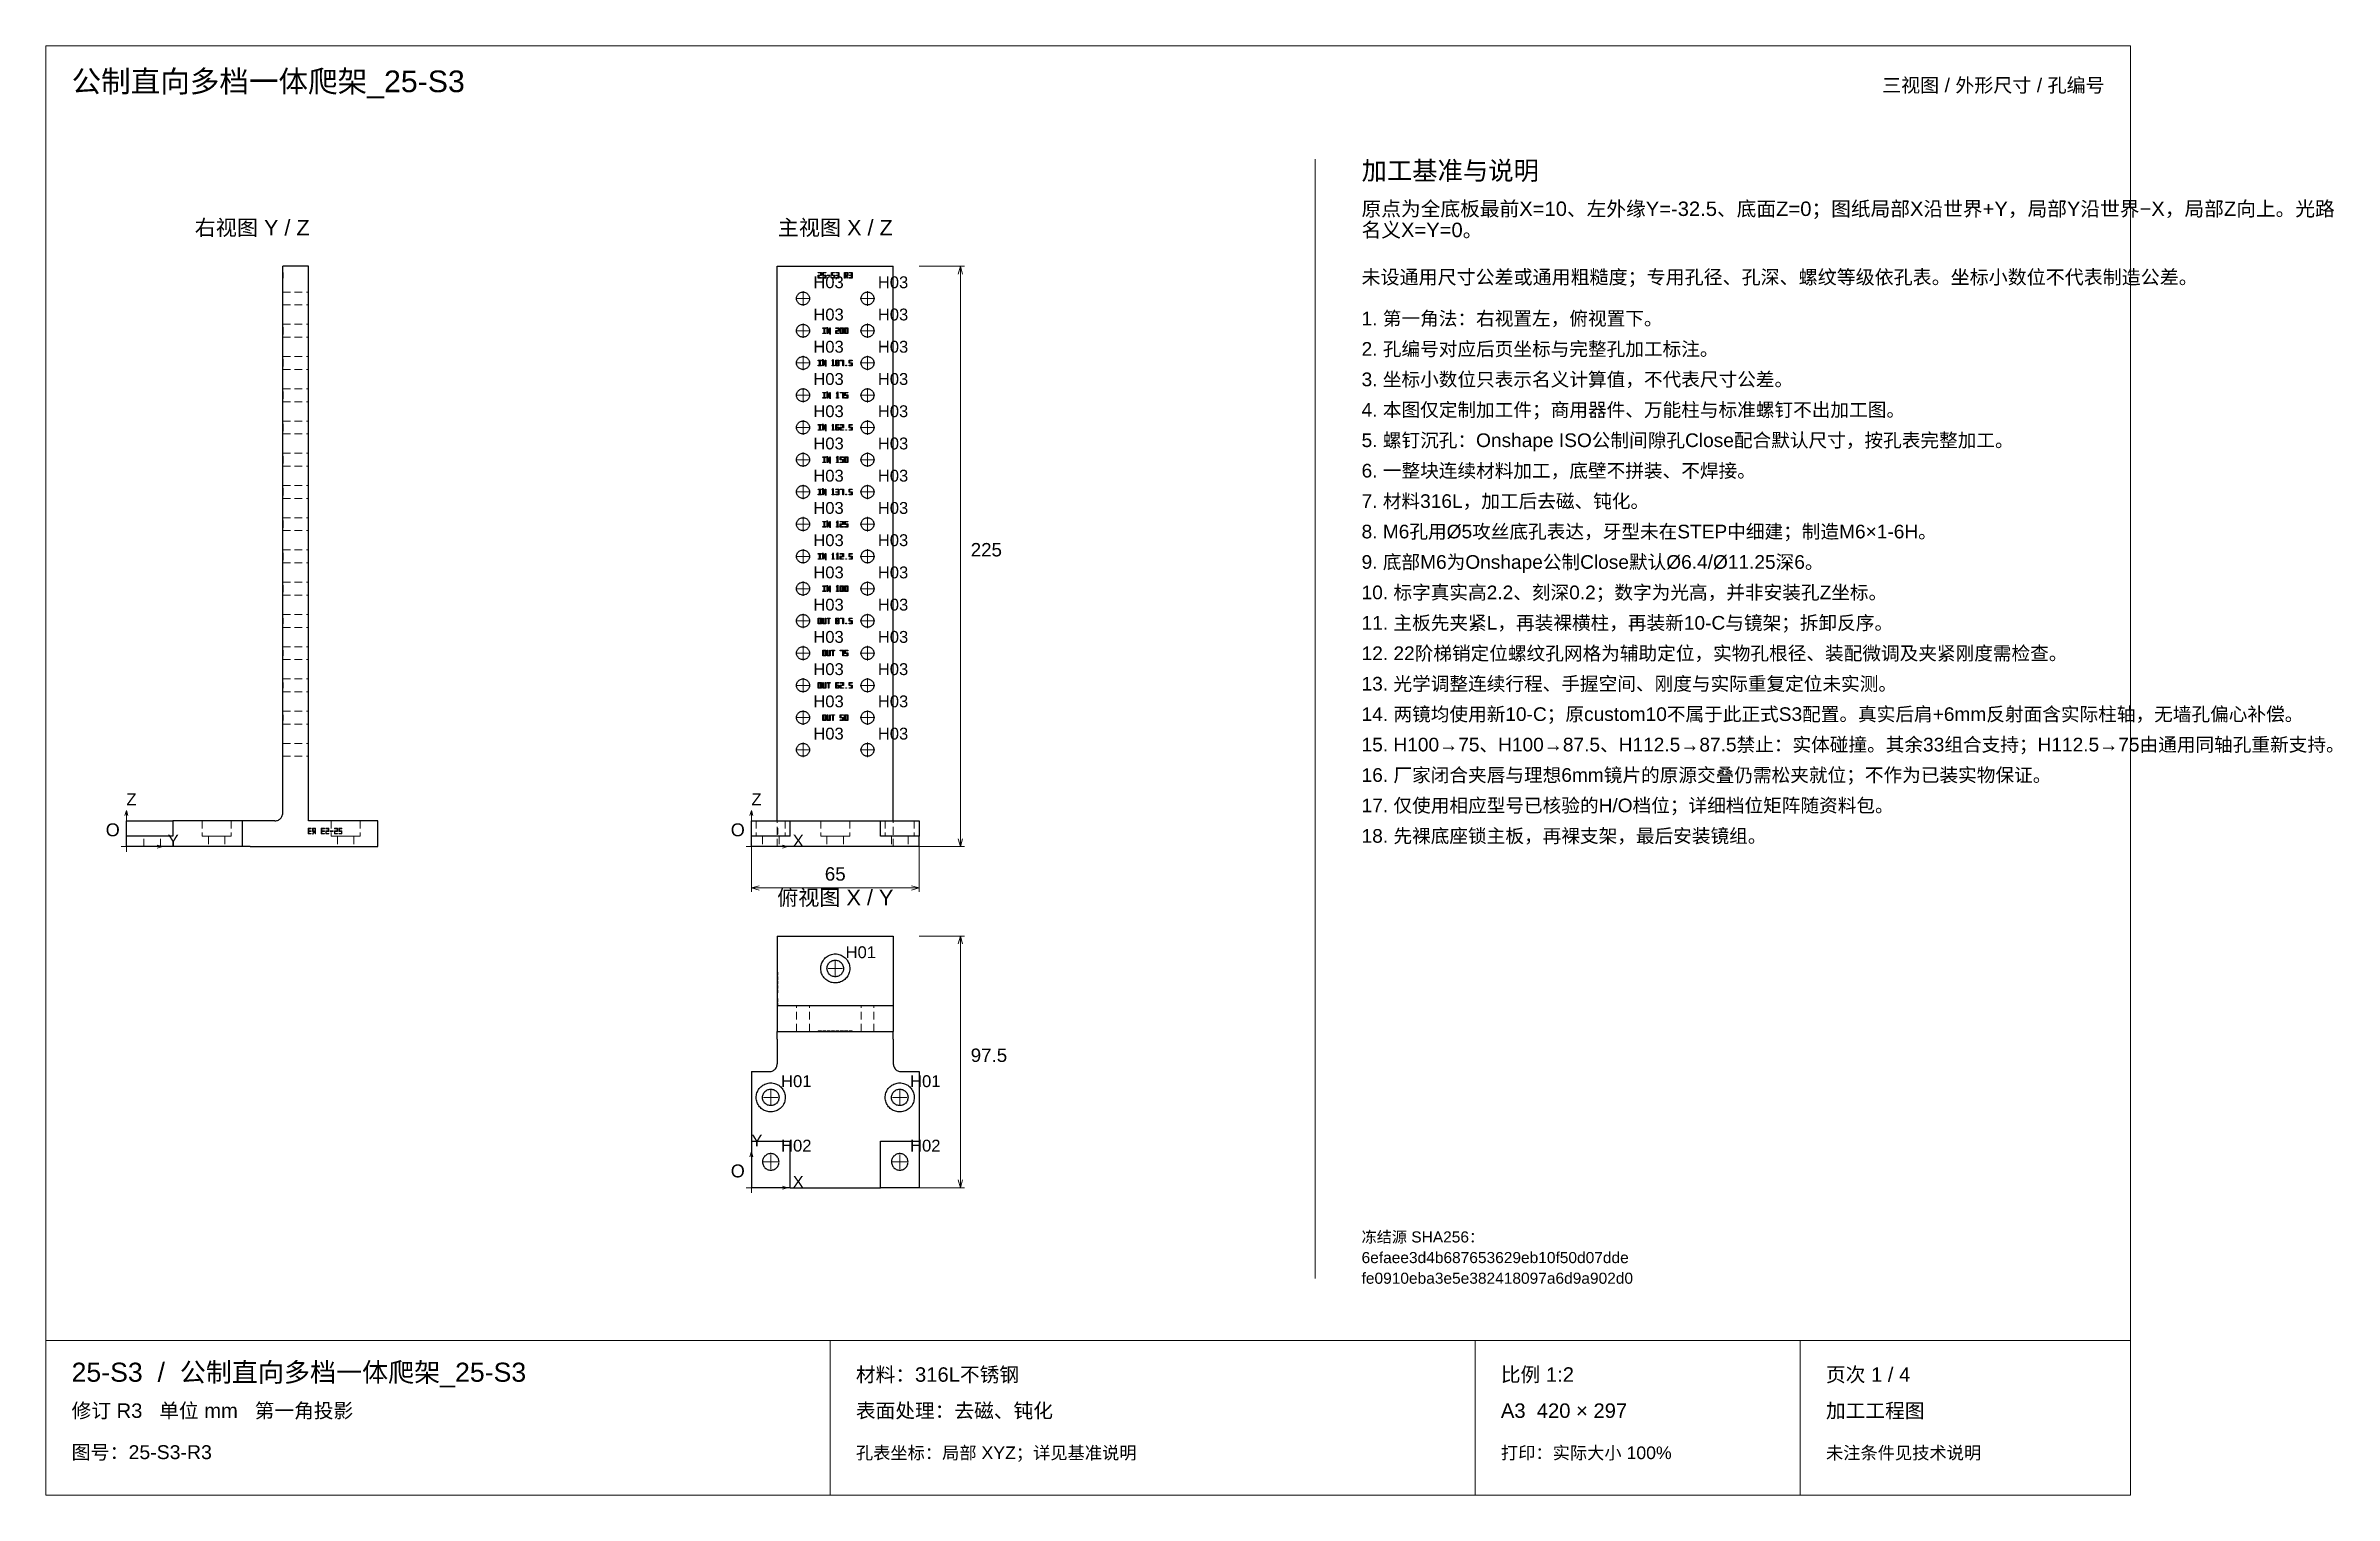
# Paper-space layout '01_三视图' of a CAD drawing. Header units: millimetres. Extents: x 8 to 451, y 8 to 289.
import ezdxf
from ezdxf.enums import TextEntityAlignment as Align

# ---------------------------------------------------------------- set-up
doc = ezdxf.new("R2010")
doc.units = ezdxf.units.MM
doc.linetypes.add('WP_HIDDEN', pattern=[2.3, 1.5, -0.8])
for name, color, linetype, lineweight in [('ANNOTATIONS', 7, 'CONTINUOUS', 18), ('HIDDEN', 7, 'WP_HIDDEN', 13), ('VISIBLE', 7, 'CONTINUOUS', 25)]:
    doc.layers.add(name, color=color, linetype=linetype, lineweight=lineweight)
doc.styles.add('CJK', font='Arial Unicode.ttf')

psp = doc.layouts.new('01_三视图')

# ---------------------------------------------------------------- texts
at = {"layer": 'ANNOTATIONS', "style": 'CJK'}
for s, height, p in [('公制直向多档一体爬架_25-S3', 4.2, (13, 280)), ('加工基准与说明', 3.6, (263, 263)), ('原点为全底板最前X=10、左外缘Y=-32.5、底面Z=0；图纸局部X沿世界+Y，局部Y沿世界−X，局部Z向上。光路', 2.8, (263, 256)), ('名义X=Y=0。', 2.8, (263, 251.9)), ('H03', 2.3, (156.75, 242)), ('H03', 2.3, (169.25, 242)), ('未设通用尺寸公差或通用粗糙度；专用孔径、孔深、螺纹等级依孔表。坐标小数位不代表制造公差。', 2.7, (263, 242.8)), ('H03', 2.3, (156.75, 235.75)), ('H03', 2.3, (169.25, 235.75)), ('1. 第一角法：右视置左，俯视置下。', 2.65, (263, 234.8)), ('H03', 2.3, (156.75, 229.5)), ('H03', 2.3, (169.25, 229.5)), ('2. 孔编号对应后页坐标与完整孔加工标注。', 2.65, (263, 228.9)), ('H03', 2.3, (156.75, 223.25)), ('H03', 2.3, (169.25, 223.25)), ('3. 坐标小数位只表示名义计算值，不代表尺寸公差。', 2.65, (263, 223)), ('H03', 2.3, (156.75, 217)), ('H03', 2.3, (169.25, 217)), ('4. 本图仅定制加工件；商用器件、万能柱与标准螺钉不出加工图。', 2.65, (263, 217.1)), ('H03', 2.3, (156.75, 210.75)), ('H03', 2.3, (169.25, 210.75)), ('5. 螺钉沉孔：Onshape ISO公制间隙孔Close配合默认尺寸，按孔表完整加工。', 2.65, (263, 211.2)), ('H03', 2.3, (156.75, 204.5)), ('H03', 2.3, (169.25, 204.5)), ('6. 一整块连续材料加工，底壁不拼装、不焊接。', 2.65, (263, 205.3)), ('H03', 2.3, (156.75, 198.25)), ('H03', 2.3, (169.25, 198.25)), ('7. 材料316L，加工后去磁、钝化。', 2.65, (263, 199.4)), ('8. M6孔用Ø5攻丝底孔表达，牙型未在STEP中细建；制造M6×1-6H。', 2.65, (263, 193.5)), ('H03', 2.3, (156.75, 192)), ('H03', 2.3, (169.25, 192)), ('225', 2.6, (187.25, 190)), ('H03', 2.3, (156.75, 185.75)), ('H03', 2.3, (169.25, 185.75)), ('9. 底部M6为Onshape公制Close默认Ø6.4/Ø11.25深6。', 2.65, (263, 187.6)), ('H03', 2.3, (156.75, 179.5)), ('H03', 2.3, (169.25, 179.5)), ('10. 标字真实高2.2、刻深0.2；数字为光高，并非安装孔Z坐标。', 2.65, (263, 181.7)), ('11. 主板先夹紧L，再装裸横柱，再装新10-C与镜架；拆卸反序。', 2.65, (263, 175.8)), ('H03', 2.3, (156.75, 173.25)), ('H03', 2.3, (169.25, 173.25)), ('H03', 2.3, (156.75, 167)), ('H03', 2.3, (169.25, 167)), ('12. 22阶梯销定位螺纹孔网格为辅助定位，实物孔根径、装配微调及夹紧刚度需检查。', 2.65, (263, 169.9)), ('13. 光学调整连续行程、手握空间、刚度与实际重复定位未实测。', 2.65, (263, 164)), ('H03', 2.3, (156.75, 160.75)), ('H03', 2.3, (169.25, 160.75)), ('14. 两镜均使用新10-C；原custom10不属于此正式S3配置。真实后肩+6mm反射面含实际柱轴，无墙孔偏心补偿。', 2.65, (263, 158.1)), ('H03', 2.3, (156.75, 154.5)), ('H03', 2.3, (169.25, 154.5)), ('15. H100→75、H100→87.5、H112.5→87.5禁止：实体碰撞。其余33组合支持；H112.5→75由通用同轴孔重新支持。', 2.65, (263, 152.2)), ('16. 厂家闭合夹唇与理想6mm镜片的原源交叠仍需松夹就位；不作为已装实物保证。', 2.65, (263, 146.3)), ('Z', 2.3, (23.62, 141.75)), ('Z', 2.3, (144.75, 141.75)), ('17. 仅使用相应型号已核验的H/O档位；详细档位矩阵随资料包。', 2.65, (263, 140.4)), ('O', 2.5, (19.62, 135.75)), ('O', 2.5, (140.75, 135.75)), ('18. 先裸底座锁主板，再裸支架，最后安装镜组。', 2.65, (263, 134.5)), ('Y', 2.3, (31.62, 133.75)), ('X', 2.3, (152.75, 133.75)), ('H01', 2.3, (163, 112.12)), ('97.5', 2.6, (187.25, 92)), ('H01', 2.3, (150.5, 87.12)), ('H01', 2.3, (175.5, 87.12)), ('Y', 2.3, (144.75, 75.62)), ('H02', 2.3, (150.5, 74.62)), ('H02', 2.3, (175.5, 74.62)), ('O', 2.5, (140.75, 69.62)), ('X', 2.3, (152.75, 67.62)), ('冻结源 SHA256：', 2.15, (263, 57)), ('6efaee3d4b687653629eb10f50d07dde', 2.15, (263, 53)), ('fe0910eba3e5e382418097a6d9a902d0', 2.15, (263, 49)), ('25-S3  /  公制直向多档一体爬架_25-S3', 3.7, (13, 30)), ('材料：316L不锈钢', 2.8, (165, 30)), ('比例 1:2', 2.8, (290, 30)), ('页次 1 / 4', 2.8, (353, 30)), ('修订 R3   单位 mm   第一角投影', 2.8, (13, 23)), ('表面处理：去磁、钝化', 2.8, (165, 23)), ('A3  420 × 297', 2.8, (290, 23)), ('加工工程图', 2.8, (353, 23)), ('图号：25-S3-R3', 2.7, (13, 15)), ('孔表坐标：局部 XYZ；详见基准说明', 2.45, (165, 15)), ('打印：实际大小 100%', 2.45, (290, 15)), ('未注条件见技术说明', 2.45, (353, 15))]:
    psp.add_text(s, height=height, dxfattribs=at).set_placement(p)
psp.add_text('三视图 / 外形尺寸 / 孔编号', height=2.7, dxfattribs=at).set_placement((407, 280), align=Align.RIGHT)
for s, height, p in [('右视图 Y / Z', 3, (48, 252.25)), ('主视图 X / Z', 3, (161, 252.25)), ('65', 2.6, (161, 127.15)), ('俯视图 X / Y', 3, (161, 122.38))]:
    psp.add_text(s, height=height, dxfattribs=at).set_placement(p, align=Align.CENTER)

# ---------------------------------------------------------------- linework, layer by layer
at = {"layer": 'ANNOTATIONS'}
for p, q in [((412, 289), (8, 289)), ((8, 289), (8, 8)), ((412, 8), (412, 289)), ((254, 50), (254, 267)), ((177.25, 246.25), (186.05, 246.25)), ((185.25, 246.25), (184.83, 244.75)), ((185.25, 133.75), (185.25, 246.25)), ((185.25, 246.25), (185.67, 244.75)), ((153.35, 240), (156.15, 240)), ((154.75, 238.6), (154.75, 241.4)), ((165.85, 240), (168.65, 240)), ((167.25, 238.6), (167.25, 241.4)), ((154.75, 232.35), (154.75, 235.15)), ((167.25, 232.35), (167.25, 235.15)), ((153.35, 233.75), (156.15, 233.75)), ((165.85, 233.75), (168.65, 233.75)), ((153.35, 227.5), (156.15, 227.5)), ((154.75, 226.1), (154.75, 228.9)), ((165.85, 227.5), (168.65, 227.5)), ((167.25, 226.1), (167.25, 228.9)), ((154.75, 219.85), (154.75, 222.65)), ((167.25, 219.85), (167.25, 222.65)), ((153.35, 221.25), (156.15, 221.25)), ((165.85, 221.25), (168.65, 221.25)), ((153.35, 215), (156.15, 215)), ((154.75, 213.6), (154.75, 216.4)), ((165.85, 215), (168.65, 215)), ((167.25, 213.6), (167.25, 216.4)), ((153.35, 208.75), (156.15, 208.75)), ((154.75, 207.35), (154.75, 210.15)), ((165.85, 208.75), (168.65, 208.75)), ((167.25, 207.35), (167.25, 210.15)), ((153.35, 202.5), (156.15, 202.5)), ((154.75, 201.1), (154.75, 203.9)), ((165.85, 202.5), (168.65, 202.5)), ((167.25, 201.1), (167.25, 203.9)), ((153.35, 196.25), (156.15, 196.25)), ((154.75, 194.85), (154.75, 197.65)), ((165.85, 196.25), (168.65, 196.25)), ((167.25, 194.85), (167.25, 197.65)), ((154.75, 188.6), (154.75, 191.4)), ((167.25, 188.6), (167.25, 191.4)), ((153.35, 190), (156.15, 190)), ((165.85, 190), (168.65, 190)), ((153.35, 183.75), (156.15, 183.75)), ((154.75, 182.35), (154.75, 185.15)), ((165.85, 183.75), (168.65, 183.75)), ((167.25, 182.35), (167.25, 185.15)), ((153.35, 177.5), (156.15, 177.5)), ((154.75, 176.1), (154.75, 178.9)), ((165.85, 177.5), (168.65, 177.5)), ((167.25, 176.1), (167.25, 178.9)), ((153.35, 171.25), (156.15, 171.25)), ((154.75, 169.85), (154.75, 172.65)), ((165.85, 171.25), (168.65, 171.25)), ((167.25, 169.85), (167.25, 172.65)), ((153.35, 165), (156.15, 165)), ((154.75, 163.6), (154.75, 166.4)), ((165.85, 165), (168.65, 165)), ((167.25, 163.6), (167.25, 166.4)), ((154.75, 157.35), (154.75, 160.15)), ((167.25, 157.35), (167.25, 160.15)), ((153.35, 158.75), (156.15, 158.75)), ((165.85, 158.75), (168.65, 158.75)), ((153.35, 152.5), (156.15, 152.5)), ((154.75, 151.1), (154.75, 153.9)), ((165.85, 152.5), (168.65, 152.5)), ((167.25, 151.1), (167.25, 153.9)), ((23.62, 140.75), (23.34, 139.75)), ((23.62, 133.75), (23.62, 140.75)), ((23.62, 140.75), (23.91, 139.75)), ((144.75, 140.75), (144.47, 139.75)), ((144.75, 133.75), (144.75, 140.75)), ((144.75, 140.75), (145.03, 139.75)), ((22.62, 133.75), (24.62, 133.75)), ((23.62, 132.75), (23.62, 134.75)), ((23.62, 133.75), (30.62, 133.75)), ((30.62, 133.75), (29.62, 134.03)), ((30.62, 133.75), (29.62, 133.47)), ((143.75, 133.75), (145.75, 133.75)), ((144.75, 132.75), (144.75, 134.75)), ((144.75, 133.75), (151.75, 133.75)), ((144.75, 133.75), (144.75, 124.95)), ((151.75, 133.75), (150.75, 134.03)), ((151.75, 133.75), (150.75, 133.47)), ((177.25, 133.75), (177.25, 124.95)), ((177.25, 133.75), (186.05, 133.75)), ((185.25, 133.75), (184.83, 135.25)), ((185.25, 133.75), (185.67, 135.25)), ((144.75, 125.75), (146.25, 126.17)), ((144.75, 125.75), (177.25, 125.75)), ((144.75, 125.75), (146.25, 125.33)), ((177.25, 125.75), (175.75, 126.17)), ((177.25, 125.75), (175.75, 125.33)), ((177.25, 116.38), (186.05, 116.38)), ((185.25, 116.38), (184.83, 114.88)), ((185.25, 67.62), (185.25, 116.38)), ((185.25, 116.38), (185.67, 114.88)), ((161, 108.72), (161, 111.53)), ((159.6, 110.12), (162.4, 110.12)), ((147.1, 85.12), (149.9, 85.12)), ((148.5, 83.72), (148.5, 86.53)), ((172.1, 85.12), (174.9, 85.12)), ((173.5, 83.72), (173.5, 86.53)), ((144.75, 74.62), (144.47, 73.62)), ((144.75, 67.62), (144.75, 74.62)), ((144.75, 74.62), (145.03, 73.62)), ((147.1, 72.62), (149.9, 72.62)), ((148.5, 71.22), (148.5, 74.03)), ((172.1, 72.62), (174.9, 72.62)), ((173.5, 71.22), (173.5, 74.03)), ((143.75, 67.62), (145.75, 67.62)), ((144.75, 66.62), (144.75, 68.62)), ((144.75, 67.62), (151.75, 67.62)), ((151.75, 67.62), (150.75, 67.91)), ((151.75, 67.62), (150.75, 67.34)), ((177.25, 67.62), (186.05, 67.62)), ((185.25, 67.62), (184.83, 69.12)), ((185.25, 67.62), (185.67, 69.12)), ((8, 38), (412, 38)), ((160, 8), (160, 38)), ((285, 8), (285, 38)), ((348, 8), (348, 38)), ((8, 8), (412, 8))]:
    psp.add_line(p, q, dxfattribs=at)
at = {"layer": 'HIDDEN'}
for points in [[(53.92, 245.05), (53.92, 243.95)], [(53.92, 244.95), (53.92, 245.05)], [(53.92, 245.05), (53.92, 244.45)], [(53.92, 245.05), (54.03, 245.05)], [(53.92, 244.55), (53.92, 244.95)], [(53.92, 244.95), (54.03, 244.95)], [(53.92, 244.57), (53.92, 244.55)], [(53.92, 244.57), (54.03, 244.57)], [(53.92, 244.45), (53.92, 244.55)], [(53.92, 244.55), (53.92, 243.95)], [(53.92, 244.55), (54.03, 244.55)], [(53.92, 244.05), (53.92, 244.45)], [(53.92, 244.45), (53.92, 243.99)], [(53.92, 243.93), (53.92, 244.45)], [(53.92, 244.45), (53.92, 243.95)], [(53.92, 244.45), (54.03, 244.45)], [(53.92, 243.95), (53.92, 244.05)], [(53.92, 244.05), (54.03, 244.05)], [(53.92, 243.99), (53.92, 243.93)], [(53.92, 243.99), (54.03, 243.99)], [(53.92, 243.95), (54.03, 243.95)], [(53.92, 243.93), (54.03, 243.93)], [(54.03, 245.05), (54.03, 243.95)], [(54.03, 244.95), (54.03, 245.05)], [(54.03, 245.05), (54.03, 244.45)], [(54.03, 244.55), (54.03, 244.95)], [(54.03, 244.57), (54.03, 244.55)], [(54.03, 244.45), (54.03, 244.55)], [(54.03, 244.55), (54.03, 243.95)], [(54.03, 244.05), (54.03, 244.45)], [(54.03, 244.45), (54.03, 243.99)], [(54.03, 243.93), (54.03, 244.45)], [(54.03, 244.45), (54.03, 243.95)], [(54.03, 243.95), (54.03, 244.05)], [(54.03, 243.99), (54.03, 243.93)], [(149.75, 138.75), (149.75, 246.25)], [(172.25, 138.75), (172.25, 246.25)], [(53.92, 238.75), (53.92, 238.78), (53.92, 238.87), (53.92, 239.02), (53.92, 239.22), (53.92, 239.46), (53.92, 239.72), (53.92, 240), (53.92, 240.28), (53.92, 240.54), (53.92, 240.78), (53.92, 240.98), (53.92, 241.13), (53.92, 241.22), (53.92, 241.25)], [(53.92, 241.25), (58.93, 241.25)], [(58.93, 238.75), (58.93, 238.78), (58.93, 238.87), (58.93, 239.02), (58.93, 239.22), (58.93, 239.46), (58.93, 239.72), (58.93, 240), (58.93, 240.28), (58.93, 240.54), (58.93, 240.78), (58.93, 240.98), (58.93, 241.13), (58.93, 241.22), (58.93, 241.25)], [(53.92, 238.75), (58.93, 238.75)], [(53.92, 232.5), (53.92, 232.53), (53.92, 232.62), (53.92, 232.77), (53.92, 232.97), (53.92, 233.21), (53.92, 233.47), (53.92, 233.75), (53.92, 234.03), (53.92, 234.29), (53.92, 234.53), (53.92, 234.73), (53.92, 234.88), (53.92, 234.97), (53.92, 235)], [(53.92, 235), (58.93, 235)], [(53.92, 233.2), (53.92, 234.46)], [(53.92, 234.46), (53.92, 233.46)], [(53.92, 234.46), (54.03, 234.46)], [(53.92, 233.2), (53.92, 234.3)], [(53.92, 234.3), (53.92, 233.7)], [(53.92, 234.2), (53.92, 234.3)], [(53.92, 233.46), (53.92, 234.3)], [(53.92, 234.3), (53.92, 233.04)], [(53.92, 234.3), (54.03, 234.3)], [(53.92, 233.8), (53.92, 234.2)], [(53.92, 233.3), (53.92, 234.2)], [(53.92, 234.2), (54.03, 234.2)], [(53.92, 233.04), (53.92, 234.04)], [(53.92, 234.04), (53.92, 233.2)], [(53.92, 234.04), (54.03, 234.04)], [(53.92, 233.2), (53.92, 233.8)], [(53.92, 233.8), (54.03, 233.8)], [(53.92, 233.7), (53.92, 233.3)], [(53.92, 233.7), (54.03, 233.7)], [(53.92, 233.46), (54.03, 233.46)], [(53.92, 233.3), (53.92, 233.2)], [(53.92, 233.3), (54.03, 233.3)], [(53.92, 233.2), (54.03, 233.2)], [(53.92, 233.04), (54.03, 233.04)], [(53.92, 232.5), (58.93, 232.5)], [(54.03, 233.2), (54.03, 234.46)], [(54.03, 234.46), (54.03, 233.46)], [(54.03, 234.3), (54.03, 233.2)], [(54.03, 234.2), (54.03, 234.3)], [(54.03, 234.3), (54.03, 233.7)], [(54.03, 233.46), (54.03, 234.3)], [(54.03, 234.3), (54.03, 233.04)], [(54.03, 233.8), (54.03, 234.2)], [(54.03, 234.2), (54.03, 233.3)], [(54.03, 234.04), (54.03, 233.2)], [(54.03, 233.04), (54.03, 234.04)], [(54.03, 233.2), (54.03, 233.8)], [(54.03, 233.7), (54.03, 233.3)], [(54.03, 233.3), (54.03, 233.2)], [(58.93, 232.5), (58.93, 232.53), (58.93, 232.62), (58.93, 232.77), (58.93, 232.97), (58.93, 233.21), (58.93, 233.47), (58.93, 233.75), (58.93, 234.03), (58.93, 234.29), (58.93, 234.53), (58.93, 234.73), (58.93, 234.88), (58.93, 234.97), (58.93, 235)], [(53.92, 226.25), (53.92, 226.28), (53.92, 226.37), (53.92, 226.52), (53.92, 226.72), (53.92, 226.96), (53.92, 227.22), (53.92, 227.5), (53.92, 227.78), (53.92, 228.04), (53.92, 228.28), (53.92, 228.48), (53.92, 228.63), (53.92, 228.72), (53.92, 228.75)], [(53.92, 228.75), (58.93, 228.75)], [(53.92, 226.95), (53.92, 228.21)], [(53.92, 228.21), (53.92, 227.21)], [(53.92, 228.21), (54.03, 228.21)], [(53.92, 227.84), (53.92, 228.17)], [(53.92, 228.17), (53.92, 227.05)], [(53.92, 228.17), (54.03, 228.17)], [(53.92, 227.45), (53.92, 228.05)], [(53.92, 228.05), (53.92, 227.95)], [(53.92, 228.05), (53.92, 226.95)], [(53.92, 227.21), (53.92, 228.05)], [(53.92, 228.05), (53.92, 226.79)], [(53.92, 228.05), (54.03, 228.05)], [(53.92, 227.95), (53.92, 227.55)], [(53.92, 226.95), (53.92, 227.95)], [(53.92, 227.05), (53.92, 227.95)], [(53.92, 227.95), (54.03, 227.95)], [(53.92, 227.78), (53.92, 227.84)], [(53.92, 227.84), (54.03, 227.84)], [(53.92, 227.05), (53.92, 227.83)], [(53.92, 227.83), (53.92, 227.78)], [(53.92, 227.83), (54.03, 227.83)], [(53.92, 226.79), (53.92, 227.79)], [(53.92, 227.79), (53.92, 226.95)], [(53.92, 227.79), (54.03, 227.79)], [(53.92, 227.78), (54.03, 227.78)], [(53.92, 227.55), (53.92, 226.95)], [(53.92, 227.55), (54.03, 227.55)], [(53.92, 227.05), (53.92, 227.45)], [(53.92, 227.45), (54.03, 227.45)], [(53.92, 227.21), (54.03, 227.21)], [(53.92, 226.95), (53.92, 227.05)], [(53.92, 227.05), (54.03, 227.05)], [(53.92, 226.95), (54.03, 226.95)], [(53.92, 226.79), (54.03, 226.79)], [(53.92, 226.25), (58.93, 226.25)], [(54.03, 226.95), (54.03, 228.21)], [(54.03, 228.21), (54.03, 227.21)], [(54.03, 228.17), (54.03, 227.05)], [(54.03, 227.84), (54.03, 228.17)], [(54.03, 228.05), (54.03, 227.95)], [(54.03, 227.45), (54.03, 228.05)], [(54.03, 228.05), (54.03, 226.95)], [(54.03, 227.21), (54.03, 228.05)], [(54.03, 228.05), (54.03, 226.79)], [(54.03, 227.95), (54.03, 227.55)], [(54.03, 226.95), (54.03, 227.95)], [(54.03, 227.95), (54.03, 227.05)], [(54.03, 227.78), (54.03, 227.84)], [(54.03, 227.83), (54.03, 227.78)], [(54.03, 227.05), (54.03, 227.83)], [(54.03, 227.79), (54.03, 226.95)], [(54.03, 226.79), (54.03, 227.79)], [(54.03, 227.55), (54.03, 226.95)], [(54.03, 227.05), (54.03, 227.45)], [(54.03, 226.95), (54.03, 227.05)], [(58.93, 226.25), (58.93, 226.28), (58.93, 226.37), (58.93, 226.52), (58.93, 226.72), (58.93, 226.96), (58.93, 227.22), (58.93, 227.5), (58.93, 227.78), (58.93, 228.04), (58.93, 228.28), (58.93, 228.48), (58.93, 228.63), (58.93, 228.72), (58.93, 228.75)], [(53.92, 220), (53.92, 220.03), (53.92, 220.12), (53.92, 220.27), (53.92, 220.47), (53.92, 220.71), (53.92, 220.97), (53.92, 221.25), (53.92, 221.53), (53.92, 221.79), (53.92, 222.03), (53.92, 222.23), (53.92, 222.38), (53.92, 222.47), (53.92, 222.5)], [(53.92, 222.5), (58.93, 222.5)], [(53.92, 220.7), (53.92, 221.96)], [(53.92, 221.96), (53.92, 220.96)], [(53.92, 221.96), (54.03, 221.96)], [(53.92, 221.59), (53.92, 221.92)], [(53.92, 221.92), (53.92, 220.8)], [(53.92, 221.92), (54.03, 221.92)], [(53.92, 221.2), (53.92, 221.8)], [(53.92, 221.8), (53.92, 221.7)], [(53.92, 221.8), (53.92, 220.7)], [(53.92, 220.96), (53.92, 221.8)], [(53.92, 221.8), (53.92, 220.54)], [(53.92, 221.8), (54.03, 221.8)], [(54.03, 220.7), (54.03, 221.96)], [(54.03, 221.96), (54.03, 220.96)], [(54.03, 221.92), (54.03, 220.8)], [(54.03, 221.59), (54.03, 221.92)], [(54.03, 221.8), (54.03, 221.7)], [(54.03, 221.2), (54.03, 221.8)], [(54.03, 221.8), (54.03, 220.7)], [(54.03, 220.96), (54.03, 221.8)], [(54.03, 221.8), (54.03, 220.54)], [(58.93, 220), (58.93, 220.03), (58.93, 220.12), (58.93, 220.27), (58.93, 220.47), (58.93, 220.71), (58.93, 220.97), (58.93, 221.25), (58.93, 221.53), (58.93, 221.79), (58.93, 222.03), (58.93, 222.23), (58.93, 222.38), (58.93, 222.47), (58.93, 222.5)], [(53.92, 221.7), (53.92, 221.3)], [(53.92, 220.7), (53.92, 221.7)], [(53.92, 220.8), (53.92, 221.7)], [(53.92, 221.7), (54.03, 221.7)], [(53.92, 221.53), (53.92, 221.59)], [(53.92, 221.59), (54.03, 221.59)], [(53.92, 220.8), (53.92, 221.58)], [(53.92, 221.58), (53.92, 221.53)], [(53.92, 221.58), (54.03, 221.58)], [(53.92, 220.54), (53.92, 221.54)], [(53.92, 221.54), (53.92, 220.7)], [(53.92, 221.54), (54.03, 221.54)], [(53.92, 221.53), (54.03, 221.53)], [(53.92, 221.3), (53.92, 220.7)], [(53.92, 221.3), (54.03, 221.3)], [(53.92, 220.8), (53.92, 221.2)], [(53.92, 221.2), (54.03, 221.2)], [(53.92, 220.96), (54.03, 220.96)], [(53.92, 220.7), (53.92, 220.8)], [(53.92, 220.8), (54.03, 220.8)], [(53.92, 220.7), (54.03, 220.7)], [(53.92, 220.54), (54.03, 220.54)], [(53.92, 220), (58.93, 220)], [(54.03, 221.7), (54.03, 221.3)], [(54.03, 220.7), (54.03, 221.7)], [(54.03, 221.7), (54.03, 220.8)], [(54.03, 221.53), (54.03, 221.59)], [(54.03, 221.58), (54.03, 221.53)], [(54.03, 220.8), (54.03, 221.58)], [(54.03, 221.54), (54.03, 220.7)], [(54.03, 220.54), (54.03, 221.54)], [(54.03, 221.3), (54.03, 220.7)], [(54.03, 220.8), (54.03, 221.2)], [(54.03, 220.7), (54.03, 220.8)], [(53.92, 213.75), (53.92, 213.78), (53.92, 213.87), (53.92, 214.02), (53.92, 214.22), (53.92, 214.46), (53.92, 214.72), (53.92, 215), (53.92, 215.28), (53.92, 215.54), (53.92, 215.78), (53.92, 215.98), (53.92, 216.13), (53.92, 216.22), (53.92, 216.25)], [(53.92, 216.25), (58.93, 216.25)], [(53.92, 214.45), (53.92, 215.71)], [(53.92, 215.71), (53.92, 214.71)], [(53.92, 215.71), (54.03, 215.71)], [(53.92, 215.34), (53.92, 215.67)], [(53.92, 215.67), (53.92, 214.55)], [(53.92, 215.67), (54.03, 215.67)], [(53.92, 214.95), (53.92, 215.55)], [(53.92, 215.55), (53.92, 215.45)], [(53.92, 214.45), (53.92, 215.55)], [(53.92, 214.71), (53.92, 215.55)], [(53.92, 215.55), (53.92, 214.29)], [(53.92, 215.55), (54.03, 215.55)], [(53.92, 215.45), (53.92, 215.05)], [(53.92, 214.55), (53.92, 215.45)], [(53.92, 215.45), (54.03, 215.45)], [(53.92, 215.28), (53.92, 215.34)], [(53.92, 215.34), (54.03, 215.34)], [(53.92, 214.55), (53.92, 215.33)], [(53.92, 215.33), (53.92, 215.28)], [(53.92, 215.33), (54.03, 215.33)], [(53.92, 214.29), (53.92, 215.29)], [(53.92, 215.29), (53.92, 214.45)], [(53.92, 215.29), (54.03, 215.29)], [(53.92, 215.28), (54.03, 215.28)], [(53.92, 215.05), (53.92, 214.45)], [(53.92, 215.05), (54.03, 215.05)], [(53.92, 214.55), (53.92, 214.95)], [(53.92, 214.95), (54.03, 214.95)], [(53.92, 214.71), (54.03, 214.71)], [(53.92, 214.45), (53.92, 214.55)], [(53.92, 214.55), (54.03, 214.55)], [(53.92, 214.45), (54.03, 214.45)], [(53.92, 214.29), (54.03, 214.29)], [(53.92, 213.75), (58.93, 213.75)], [(54.03, 214.45), (54.03, 215.71)], [(54.03, 215.71), (54.03, 214.71)], [(54.03, 215.67), (54.03, 214.55)], [(54.03, 215.34), (54.03, 215.67)], [(54.03, 215.55), (54.03, 215.45)], [(54.03, 214.95), (54.03, 215.55)], [(54.03, 214.45), (54.03, 215.55)], [(54.03, 214.71), (54.03, 215.55)], [(54.03, 215.55), (54.03, 214.29)], [(54.03, 215.45), (54.03, 215.05)], [(54.03, 215.45), (54.03, 214.55)], [(54.03, 215.28), (54.03, 215.34)], [(54.03, 215.33), (54.03, 215.28)], [(54.03, 214.55), (54.03, 215.33)], [(54.03, 215.29), (54.03, 214.45)], [(54.03, 214.29), (54.03, 215.29)], [(54.03, 215.05), (54.03, 214.45)], [(54.03, 214.55), (54.03, 214.95)], [(54.03, 214.45), (54.03, 214.55)], [(58.93, 213.75), (58.93, 213.78), (58.93, 213.87), (58.93, 214.02), (58.93, 214.22), (58.93, 214.46), (58.93, 214.72), (58.93, 215), (58.93, 215.28), (58.93, 215.54), (58.93, 215.78), (58.93, 215.98), (58.93, 216.13), (58.93, 216.22), (58.93, 216.25)], [(53.92, 207.5), (53.92, 207.53), (53.92, 207.62), (53.92, 207.77), (53.92, 207.97), (53.92, 208.21), (53.92, 208.47), (53.92, 208.75), (53.92, 209.03), (53.92, 209.29), (53.92, 209.53), (53.92, 209.73), (53.92, 209.88), (53.92, 209.97), (53.92, 210)], [(53.92, 210), (58.93, 210)], [(53.92, 208.2), (53.92, 209.46)], [(53.92, 209.46), (53.92, 208.46)], [(53.92, 209.46), (54.03, 209.46)], [(53.92, 209.09), (53.92, 209.42)], [(53.92, 209.42), (53.92, 208.3)], [(53.92, 209.42), (54.03, 209.42)], [(53.92, 208.2), (53.92, 209.3)], [(53.92, 208.7), (53.92, 209.3)], [(53.92, 209.3), (53.92, 209.2)], [(53.92, 208.46), (53.92, 209.3)], [(53.92, 209.3), (53.92, 208.04)], [(53.92, 209.3), (54.03, 209.3)], [(53.92, 209.2), (53.92, 208.8)], [(53.92, 208.3), (53.92, 209.2)], [(53.92, 209.2), (54.03, 209.2)], [(53.92, 209.03), (53.92, 209.09)], [(53.92, 209.09), (54.03, 209.09)], [(53.92, 208.3), (53.92, 209.08)], [(53.92, 209.08), (53.92, 209.03)], [(53.92, 209.08), (54.03, 209.08)], [(53.92, 208.04), (53.92, 209.04)], [(53.92, 209.04), (53.92, 208.2)], [(53.92, 209.04), (54.03, 209.04)], [(53.92, 209.03), (54.03, 209.03)], [(53.92, 208.8), (53.92, 208.2)], [(53.92, 208.8), (54.03, 208.8)], [(53.92, 208.3), (53.92, 208.7)], [(53.92, 208.7), (54.03, 208.7)], [(53.92, 208.46), (54.03, 208.46)], [(54.03, 208.2), (54.03, 209.46)], [(54.03, 209.46), (54.03, 208.46)], [(54.03, 209.42), (54.03, 208.3)], [(54.03, 209.09), (54.03, 209.42)], [(54.03, 209.3), (54.03, 208.2)], [(54.03, 209.3), (54.03, 209.2)], [(54.03, 208.7), (54.03, 209.3)], [(54.03, 208.46), (54.03, 209.3)], [(54.03, 209.3), (54.03, 208.04)], [(54.03, 209.2), (54.03, 208.8)], [(54.03, 209.2), (54.03, 208.3)], [(54.03, 209.03), (54.03, 209.09)], [(54.03, 209.08), (54.03, 209.03)], [(54.03, 208.3), (54.03, 209.08)], [(54.03, 209.04), (54.03, 208.2)], [(54.03, 208.04), (54.03, 209.04)], [(54.03, 208.8), (54.03, 208.2)], [(54.03, 208.3), (54.03, 208.7)], [(58.93, 207.5), (58.93, 207.53), (58.93, 207.62), (58.93, 207.77), (58.93, 207.97), (58.93, 208.21), (58.93, 208.47), (58.93, 208.75), (58.93, 209.03), (58.93, 209.29), (58.93, 209.53), (58.93, 209.73), (58.93, 209.88), (58.93, 209.97), (58.93, 210)], [(53.92, 208.2), (53.92, 208.3)], [(53.92, 208.3), (54.03, 208.3)], [(53.92, 208.2), (54.03, 208.2)], [(53.92, 208.04), (54.03, 208.04)], [(53.92, 207.5), (58.93, 207.5)], [(54.03, 208.2), (54.03, 208.3)], [(53.92, 201.25), (53.92, 201.28), (53.92, 201.37), (53.92, 201.52), (53.92, 201.72), (53.92, 201.96), (53.92, 202.22), (53.92, 202.5), (53.92, 202.78), (53.92, 203.04), (53.92, 203.28), (53.92, 203.48), (53.92, 203.63), (53.92, 203.72), (53.92, 203.75)], [(53.92, 203.75), (58.93, 203.75)], [(53.92, 201.95), (53.92, 203.21)], [(53.92, 203.21), (53.92, 202.21)], [(53.92, 203.21), (54.03, 203.21)], [(53.92, 202.84), (53.92, 203.17)], [(53.92, 203.17), (53.92, 202.05)], [(53.92, 203.17), (54.03, 203.17)], [(53.92, 202.45), (53.92, 203.05)], [(53.92, 203.05), (53.92, 202.95)], [(53.92, 203.05), (53.92, 201.95)], [(53.92, 202.21), (53.92, 203.05)], [(53.92, 203.05), (53.92, 201.79)], [(53.92, 203.05), (54.03, 203.05)], [(53.92, 202.95), (53.92, 202.55)], [(53.92, 201.95), (53.92, 202.95)], [(53.92, 202.05), (53.92, 202.95)], [(53.92, 202.95), (54.03, 202.95)], [(53.92, 202.78), (53.92, 202.84)], [(53.92, 202.84), (54.03, 202.84)], [(53.92, 202.05), (53.92, 202.83)], [(53.92, 202.83), (53.92, 202.78)], [(53.92, 202.83), (54.03, 202.83)], [(53.92, 201.79), (53.92, 202.79)], [(53.92, 202.79), (53.92, 201.95)], [(53.92, 202.79), (54.03, 202.79)], [(53.92, 202.78), (54.03, 202.78)], [(53.92, 202.55), (53.92, 201.95)], [(53.92, 202.45), (53.92, 202.55)], [(53.92, 202.55), (54.03, 202.55)], [(53.92, 202.05), (53.92, 202.45)], [(53.92, 202.45), (54.03, 202.45)], [(53.92, 202.21), (54.03, 202.21)], [(53.92, 201.95), (53.92, 202.05)], [(53.92, 202.05), (54.03, 202.05)], [(53.92, 201.95), (54.03, 201.95)], [(53.92, 201.79), (54.03, 201.79)], [(53.92, 201.25), (58.93, 201.25)], [(54.03, 201.95), (54.03, 203.21)], [(54.03, 203.21), (54.03, 202.21)], [(54.03, 203.17), (54.03, 202.05)], [(54.03, 202.84), (54.03, 203.17)], [(54.03, 203.05), (54.03, 202.95)], [(54.03, 202.45), (54.03, 203.05)], [(54.03, 203.05), (54.03, 201.95)], [(54.03, 202.21), (54.03, 203.05)], [(54.03, 203.05), (54.03, 201.79)], [(54.03, 202.95), (54.03, 202.55)], [(54.03, 201.95), (54.03, 202.95)], [(54.03, 202.95), (54.03, 202.05)], [(54.03, 202.78), (54.03, 202.84)], [(54.03, 202.83), (54.03, 202.78)], [(54.03, 202.05), (54.03, 202.83)], [(54.03, 202.79), (54.03, 201.95)], [(54.03, 201.79), (54.03, 202.79)], [(54.03, 202.55), (54.03, 201.95)], [(54.03, 202.45), (54.03, 202.55)], [(54.03, 202.05), (54.03, 202.45)], [(54.03, 201.95), (54.03, 202.05)], [(58.93, 201.25), (58.93, 201.28), (58.93, 201.37), (58.93, 201.52), (58.93, 201.72), (58.93, 201.96), (58.93, 202.22), (58.93, 202.5), (58.93, 202.78), (58.93, 203.04), (58.93, 203.28), (58.93, 203.48), (58.93, 203.63), (58.93, 203.72), (58.93, 203.75)], [(53.92, 195), (53.92, 195.03), (53.92, 195.12), (53.92, 195.27), (53.92, 195.47), (53.92, 195.71), (53.92, 195.97), (53.92, 196.25), (53.92, 196.53), (53.92, 196.79), (53.92, 197.03), (53.92, 197.23), (53.92, 197.38), (53.92, 197.47), (53.92, 197.5)], [(53.92, 197.5), (58.93, 197.5)], [(53.92, 195.7), (53.92, 196.96)], [(53.92, 196.96), (53.92, 195.96)], [(53.92, 196.96), (54.03, 196.96)], [(53.92, 196.59), (53.92, 196.92)], [(53.92, 196.92), (53.92, 195.8)], [(53.92, 196.92), (54.03, 196.92)], [(53.92, 196.2), (53.92, 196.8)], [(53.92, 196.8), (53.92, 196.7)], [(53.92, 195.96), (53.92, 196.8)], [(53.92, 196.8), (53.92, 195.54)], [(53.92, 196.8), (54.03, 196.8)], [(53.92, 196.7), (53.92, 196.3)], [(53.92, 195.8), (53.92, 196.7)], [(53.92, 196.7), (54.03, 196.7)], [(53.92, 196.53), (53.92, 196.59)], [(53.92, 196.59), (54.03, 196.59)], [(53.92, 195.8), (53.92, 196.58)], [(53.92, 196.58), (53.92, 196.53)], [(53.92, 196.58), (54.03, 196.58)], [(53.92, 195.54), (53.92, 196.54)], [(53.92, 196.54), (53.92, 195.7)], [(53.92, 196.54), (54.03, 196.54)], [(53.92, 196.53), (54.03, 196.53)], [(53.92, 196.3), (53.92, 195.7)], [(53.92, 196.3), (54.03, 196.3)], [(53.92, 195.8), (53.92, 196.2)], [(53.92, 196.2), (54.03, 196.2)], [(53.92, 195.96), (54.03, 195.96)], [(53.92, 195.7), (53.92, 195.8)], [(53.92, 195.8), (54.03, 195.8)], [(53.92, 195.7), (54.03, 195.7)], [(53.92, 195.54), (54.03, 195.54)], [(54.03, 195.7), (54.03, 196.96)], [(54.03, 196.96), (54.03, 195.96)], [(54.03, 196.92), (54.03, 195.8)], [(54.03, 196.59), (54.03, 196.92)], [(54.03, 196.8), (54.03, 196.7)], [(54.03, 196.2), (54.03, 196.8)], [(54.03, 195.96), (54.03, 196.8)], [(54.03, 196.8), (54.03, 195.54)], [(54.03, 196.7), (54.03, 196.3)], [(54.03, 196.7), (54.03, 195.8)], [(54.03, 196.53), (54.03, 196.59)], [(54.03, 196.58), (54.03, 196.53)], [(54.03, 195.8), (54.03, 196.58)], [(54.03, 196.54), (54.03, 195.7)], [(54.03, 195.54), (54.03, 196.54)], [(54.03, 196.3), (54.03, 195.7)], [(54.03, 195.8), (54.03, 196.2)], [(54.03, 195.7), (54.03, 195.8)], [(58.93, 195), (58.93, 195.03), (58.93, 195.12), (58.93, 195.27), (58.93, 195.47), (58.93, 195.71), (58.93, 195.97), (58.93, 196.25), (58.93, 196.53), (58.93, 196.79), (58.93, 197.03), (58.93, 197.23), (58.93, 197.38), (58.93, 197.47), (58.93, 197.5)], [(53.92, 195), (58.93, 195)], [(53.92, 188.75), (53.92, 188.78), (53.92, 188.87), (53.92, 189.02), (53.92, 189.22), (53.92, 189.46), (53.92, 189.72), (53.92, 190), (53.92, 190.28), (53.92, 190.54), (53.92, 190.78), (53.92, 190.98), (53.92, 191.13), (53.92, 191.22), (53.92, 191.25)], [(53.92, 191.25), (58.93, 191.25)], [(53.92, 189.45), (53.92, 190.71)], [(53.92, 190.71), (53.92, 189.71)], [(53.92, 190.71), (54.03, 190.71)], [(54.03, 189.45), (54.03, 190.71)], [(54.03, 190.71), (54.03, 189.71)], [(58.93, 188.75), (58.93, 188.78), (58.93, 188.87), (58.93, 189.02), (58.93, 189.22), (58.93, 189.46), (58.93, 189.72), (58.93, 190), (58.93, 190.28), (58.93, 190.54), (58.93, 190.78), (58.93, 190.98), (58.93, 191.13), (58.93, 191.22), (58.93, 191.25)], [(53.92, 190.34), (53.92, 190.67)], [(53.92, 190.67), (53.92, 189.55)], [(53.92, 190.67), (54.03, 190.67)], [(53.92, 189.95), (53.92, 190.55)], [(53.92, 190.55), (53.92, 190.45)], [(53.92, 189.71), (53.92, 190.55)], [(53.92, 190.55), (53.92, 189.29)], [(53.92, 190.55), (54.03, 190.55)], [(53.92, 190.45), (53.92, 190.05)], [(53.92, 189.55), (53.92, 190.45)], [(53.92, 190.45), (54.03, 190.45)], [(53.92, 190.28), (53.92, 190.34)], [(53.92, 190.34), (54.03, 190.34)], [(53.92, 189.55), (53.92, 190.33)], [(53.92, 190.33), (53.92, 190.28)], [(53.92, 190.33), (54.03, 190.33)], [(53.92, 189.29), (53.92, 190.29)], [(53.92, 190.29), (53.92, 189.45)], [(53.92, 190.29), (54.03, 190.29)], [(53.92, 190.28), (54.03, 190.28)], [(53.92, 190.05), (53.92, 189.45)], [(53.92, 190.05), (54.03, 190.05)], [(53.92, 189.55), (53.92, 189.95)], [(53.92, 189.95), (54.03, 189.95)], [(53.92, 189.71), (54.03, 189.71)], [(53.92, 189.45), (53.92, 189.55)], [(53.92, 189.55), (54.03, 189.55)], [(53.92, 189.45), (54.03, 189.45)], [(53.92, 189.29), (54.03, 189.29)], [(53.92, 188.75), (58.93, 188.75)], [(54.03, 190.67), (54.03, 189.55)], [(54.03, 190.34), (54.03, 190.67)], [(54.03, 190.55), (54.03, 190.45)], [(54.03, 189.95), (54.03, 190.55)], [(54.03, 189.71), (54.03, 190.55)], [(54.03, 190.55), (54.03, 189.29)], [(54.03, 190.45), (54.03, 190.05)], [(54.03, 190.45), (54.03, 189.55)], [(54.03, 190.28), (54.03, 190.34)], [(54.03, 190.33), (54.03, 190.28)], [(54.03, 189.55), (54.03, 190.33)], [(54.03, 190.29), (54.03, 189.45)], [(54.03, 189.29), (54.03, 190.29)], [(54.03, 190.05), (54.03, 189.45)], [(54.03, 189.55), (54.03, 189.95)], [(54.03, 189.45), (54.03, 189.55)], [(53.92, 182.5), (53.92, 182.53), (53.92, 182.62), (53.92, 182.77), (53.92, 182.97), (53.92, 183.21), (53.92, 183.47), (53.92, 183.75), (53.92, 184.03), (53.92, 184.29), (53.92, 184.53), (53.92, 184.73), (53.92, 184.88), (53.92, 184.97), (53.92, 185)], [(53.92, 185), (58.93, 185)], [(53.92, 183.2), (53.92, 184.46)], [(53.92, 184.46), (53.92, 183.46)], [(53.92, 184.46), (54.03, 184.46)], [(53.92, 184.09), (53.92, 184.42)], [(53.92, 184.42), (53.92, 183.3)], [(53.92, 184.42), (54.03, 184.42)], [(53.92, 183.2), (53.92, 184.3)], [(53.92, 183.46), (53.92, 184.3)], [(53.92, 184.3), (53.92, 183.04)], [(53.92, 184.2), (53.92, 184.3)], [(53.92, 184.3), (54.03, 184.3)], [(53.92, 183.3), (53.92, 184.2)], [(53.92, 184.2), (54.03, 184.2)], [(53.92, 184.03), (53.92, 184.09)], [(53.92, 184.09), (54.03, 184.09)], [(53.92, 183.3), (53.92, 184.08)], [(53.92, 184.08), (53.92, 184.03)], [(53.92, 184.08), (54.03, 184.08)], [(53.92, 183.04), (53.92, 184.04)], [(53.92, 184.04), (53.92, 183.2)], [(53.92, 184.04), (54.03, 184.04)], [(53.92, 184.03), (54.03, 184.03)], [(53.92, 183.46), (54.03, 183.46)], [(53.92, 183.3), (53.92, 183.2)], [(53.92, 183.3), (54.03, 183.3)], [(53.92, 183.2), (54.03, 183.2)], [(53.92, 183.04), (54.03, 183.04)], [(53.92, 182.5), (58.93, 182.5)], [(54.03, 183.2), (54.03, 184.46)], [(54.03, 184.46), (54.03, 183.46)], [(54.03, 184.42), (54.03, 183.3)], [(54.03, 184.09), (54.03, 184.42)], [(54.03, 184.3), (54.03, 183.2)], [(54.03, 183.46), (54.03, 184.3)], [(54.03, 184.3), (54.03, 183.04)], [(54.03, 184.3), (54.03, 184.2)], [(54.03, 184.2), (54.03, 183.3)], [(54.03, 184.03), (54.03, 184.09)], [(54.03, 184.08), (54.03, 184.03)], [(54.03, 183.3), (54.03, 184.08)], [(54.03, 184.04), (54.03, 183.2)], [(54.03, 183.04), (54.03, 184.04)], [(54.03, 183.3), (54.03, 183.2)], [(58.93, 182.5), (58.93, 182.53), (58.93, 182.62), (58.93, 182.77), (58.93, 182.97), (58.93, 183.21), (58.93, 183.47), (58.93, 183.75), (58.93, 184.03), (58.93, 184.29), (58.93, 184.53), (58.93, 184.73), (58.93, 184.88), (58.93, 184.97), (58.93, 185)], [(53.92, 176.25), (53.92, 176.28), (53.92, 176.37), (53.92, 176.52), (53.92, 176.72), (53.92, 176.96), (53.92, 177.22), (53.92, 177.5), (53.92, 177.78), (53.92, 178.04), (53.92, 178.28), (53.92, 178.48), (53.92, 178.63), (53.92, 178.72), (53.92, 178.75)], [(53.92, 178.75), (58.93, 178.75)], [(53.92, 177.45), (53.92, 178.05)], [(53.92, 178.05), (53.92, 177.95)], [(53.92, 178.05), (53.92, 176.95)], [(53.92, 178.05), (53.92, 177.05)], [(53.92, 178.05), (54.03, 178.05)], [(53.92, 177.95), (53.92, 177.55)], [(53.92, 176.95), (53.92, 177.95)], [(53.92, 177.95), (54.03, 177.95)], [(53.92, 177.05), (53.92, 177.95)], [(53.92, 177.55), (53.92, 176.95)], [(53.92, 177.55), (54.03, 177.55)], [(53.92, 177.05), (53.92, 177.45)], [(53.92, 177.45), (54.03, 177.45)], [(54.03, 178.05), (54.03, 177.95)], [(54.03, 177.45), (54.03, 178.05)], [(54.03, 178.05), (54.03, 176.95)], [(54.03, 178.05), (54.03, 177.05)], [(54.03, 177.95), (54.03, 177.55)], [(54.03, 176.95), (54.03, 177.95)], [(54.03, 177.05), (54.03, 177.95)], [(54.03, 177.55), (54.03, 176.95)], [(54.03, 177.05), (54.03, 177.45)], [(58.93, 176.25), (58.93, 176.28), (58.93, 176.37), (58.93, 176.52), (58.93, 176.72), (58.93, 176.96), (58.93, 177.22), (58.93, 177.5), (58.93, 177.78), (58.93, 178.04), (58.93, 178.28), (58.93, 178.48), (58.93, 178.63), (58.93, 178.72), (58.93, 178.75)], [(53.92, 176.95), (53.92, 177.05)], [(53.92, 177.05), (54.03, 177.05)], [(53.92, 176.95), (54.03, 176.95)], [(53.92, 176.25), (58.93, 176.25)], [(54.03, 176.95), (54.03, 177.05)], [(53.92, 170), (53.92, 170.03), (53.92, 170.12), (53.92, 170.27), (53.92, 170.47), (53.92, 170.71), (53.92, 170.97), (53.92, 171.25), (53.92, 171.53), (53.92, 171.79), (53.92, 172.03), (53.92, 172.23), (53.92, 172.38), (53.92, 172.47), (53.92, 172.5)], [(53.92, 172.5), (58.93, 172.5)], [(53.92, 171.2), (53.92, 171.8)], [(53.92, 171.8), (53.92, 171.7)], [(53.92, 171.8), (53.92, 170.7)], [(53.92, 171.8), (53.92, 170.8)], [(53.92, 171.8), (54.03, 171.8)], [(53.92, 171.7), (53.92, 171.3)], [(53.92, 170.7), (53.92, 171.7)], [(53.92, 171.7), (54.03, 171.7)], [(53.92, 170.8), (53.92, 171.7)], [(53.92, 171.3), (53.92, 170.7)], [(53.92, 171.3), (54.03, 171.3)], [(53.92, 170.8), (53.92, 171.2)], [(53.92, 171.2), (54.03, 171.2)], [(53.92, 170.7), (53.92, 170.8)], [(53.92, 170.8), (54.03, 170.8)], [(53.92, 170.7), (54.03, 170.7)], [(53.92, 170), (58.93, 170)], [(54.03, 171.8), (54.03, 171.7)], [(54.03, 171.2), (54.03, 171.8)], [(54.03, 171.8), (54.03, 170.7)], [(54.03, 171.8), (54.03, 170.8)], [(54.03, 171.7), (54.03, 171.3)], [(54.03, 170.7), (54.03, 171.7)], [(54.03, 170.8), (54.03, 171.7)], [(54.03, 171.3), (54.03, 170.7)], [(54.03, 170.8), (54.03, 171.2)], [(54.03, 170.7), (54.03, 170.8)], [(58.93, 170), (58.93, 170.03), (58.93, 170.12), (58.93, 170.27), (58.93, 170.47), (58.93, 170.71), (58.93, 170.97), (58.93, 171.25), (58.93, 171.53), (58.93, 171.79), (58.93, 172.03), (58.93, 172.23), (58.93, 172.38), (58.93, 172.47), (58.93, 172.5)], [(53.92, 163.75), (53.92, 163.78), (53.92, 163.87), (53.92, 164.02), (53.92, 164.22), (53.92, 164.46), (53.92, 164.72), (53.92, 165), (53.92, 165.28), (53.92, 165.54), (53.92, 165.78), (53.92, 165.98), (53.92, 166.13), (53.92, 166.22), (53.92, 166.25)], [(53.92, 166.25), (58.93, 166.25)], [(53.92, 164.95), (53.92, 165.55)], [(53.92, 165.55), (53.92, 165.45)], [(53.92, 164.45), (53.92, 165.55)], [(53.92, 165.55), (53.92, 164.55)], [(53.92, 165.55), (54.03, 165.55)], [(53.92, 165.45), (53.92, 165.05)], [(53.92, 165.45), (53.92, 164.45)], [(53.92, 165.45), (54.03, 165.45)], [(53.92, 164.55), (53.92, 165.45)], [(53.92, 165.05), (53.92, 164.45)], [(53.92, 165.05), (54.03, 165.05)], [(53.92, 164.55), (53.92, 164.95)], [(53.92, 164.95), (54.03, 164.95)], [(53.92, 164.45), (53.92, 164.55)], [(53.92, 164.55), (54.03, 164.55)], [(53.92, 164.45), (54.03, 164.45)], [(54.03, 165.55), (54.03, 165.45)], [(54.03, 164.95), (54.03, 165.55)], [(54.03, 164.45), (54.03, 165.55)], [(54.03, 165.55), (54.03, 164.55)], [(54.03, 165.45), (54.03, 165.05)], [(54.03, 165.45), (54.03, 164.45)], [(54.03, 164.55), (54.03, 165.45)], [(54.03, 165.05), (54.03, 164.45)], [(54.03, 164.55), (54.03, 164.95)], [(54.03, 164.45), (54.03, 164.55)], [(58.93, 163.75), (58.93, 163.78), (58.93, 163.87), (58.93, 164.02), (58.93, 164.22), (58.93, 164.46), (58.93, 164.72), (58.93, 165), (58.93, 165.28), (58.93, 165.54), (58.93, 165.78), (58.93, 165.98), (58.93, 166.13), (58.93, 166.22), (58.93, 166.25)], [(53.92, 163.75), (58.93, 163.75)], [(53.92, 157.5), (53.92, 157.53), (53.92, 157.62), (53.92, 157.77), (53.92, 157.97), (53.92, 158.21), (53.92, 158.47), (53.92, 158.75), (53.92, 159.03), (53.92, 159.29), (53.92, 159.53), (53.92, 159.73), (53.92, 159.88), (53.92, 159.97), (53.92, 160)], [(53.92, 160), (58.93, 160)], [(58.93, 157.5), (58.93, 157.53), (58.93, 157.62), (58.93, 157.77), (58.93, 157.97), (58.93, 158.21), (58.93, 158.47), (58.93, 158.75), (58.93, 159.03), (58.93, 159.29), (58.93, 159.53), (58.93, 159.73), (58.93, 159.88), (58.93, 159.97), (58.93, 160)], [(53.92, 158.2), (53.92, 159.3)], [(53.92, 158.7), (53.92, 159.3)], [(53.92, 159.3), (53.92, 159.2)], [(53.92, 159.3), (53.92, 158.3)], [(53.92, 159.3), (54.03, 159.3)], [(53.92, 159.2), (53.92, 158.8)], [(53.92, 159.2), (53.92, 158.2)], [(53.92, 159.2), (54.03, 159.2)], [(53.92, 158.3), (53.92, 159.2)], [(53.92, 158.8), (53.92, 158.2)], [(53.92, 158.8), (54.03, 158.8)], [(53.92, 158.3), (53.92, 158.7)], [(53.92, 158.7), (54.03, 158.7)], [(53.92, 158.2), (53.92, 158.3)], [(53.92, 158.3), (54.03, 158.3)], [(53.92, 158.2), (54.03, 158.2)], [(53.92, 157.5), (58.93, 157.5)], [(54.03, 159.3), (54.03, 158.2)], [(54.03, 159.3), (54.03, 159.2)], [(54.03, 158.7), (54.03, 159.3)], [(54.03, 159.3), (54.03, 158.3)], [(54.03, 159.2), (54.03, 158.8)], [(54.03, 159.2), (54.03, 158.2)], [(54.03, 158.3), (54.03, 159.2)], [(54.03, 158.8), (54.03, 158.2)], [(54.03, 158.3), (54.03, 158.7)], [(54.03, 158.2), (54.03, 158.3)], [(53.92, 151.25), (53.92, 151.28), (53.92, 151.37), (53.92, 151.52), (53.92, 151.72), (53.92, 151.96), (53.92, 152.22), (53.92, 152.5), (53.92, 152.78), (53.92, 153.04), (53.92, 153.28), (53.92, 153.48), (53.92, 153.63), (53.92, 153.72), (53.92, 153.75)], [(53.92, 153.75), (58.93, 153.75)], [(53.92, 151.25), (58.93, 151.25)], [(58.93, 151.25), (58.93, 151.28), (58.93, 151.37), (58.93, 151.52), (58.93, 151.72), (58.93, 151.96), (58.93, 152.22), (58.93, 152.5), (58.93, 152.78), (58.93, 153.04), (58.93, 153.28), (58.93, 153.48), (58.93, 153.63), (58.93, 153.72), (58.93, 153.75)], [(43.94, 138.75), (43.87, 138.75), (43.66, 138.75), (43.32, 138.75), (42.88, 138.75), (42.35, 138.75), (41.75, 138.75), (41.12, 138.75), (40.5, 138.75), (39.9, 138.75), (39.37, 138.75), (38.93, 138.75), (38.59, 138.75), (38.38, 138.75), (38.31, 138.75)], [(38.31, 138.75), (38.31, 135.75)], [(43.94, 138.75), (43.94, 135.75)], [(68.94, 138.75), (68.87, 138.75), (68.66, 138.75), (68.32, 138.75), (67.88, 138.75), (67.35, 138.75), (66.75, 138.75), (66.12, 138.75), (65.5, 138.75), (64.9, 138.75), (64.37, 138.75), (63.93, 138.75), (63.59, 138.75), (63.38, 138.75), (63.31, 138.75)], [(63.31, 138.75), (63.31, 135.75)], [(68.94, 138.75), (68.94, 135.75)], [(144.75, 138.75), (148.25, 138.75)], [(144.75, 133.75), (144.75, 138.75)], [(151.31, 138.75), (151.24, 138.75), (151.03, 138.75), (150.7, 138.75), (150.25, 138.75), (149.72, 138.75), (149.13, 138.75), (148.5, 138.75), (147.87, 138.75), (147.28, 138.75), (146.75, 138.75), (146.3, 138.75), (145.97, 138.75), (145.76, 138.75), (145.69, 138.75)], [(145.69, 138.75), (145.71, 138.75), (145.76, 138.75), (145.85, 138.75), (145.97, 138.75), (146.12, 138.75), (146.3, 138.75), (146.51, 138.75), (146.75, 138.75), (147, 138.75), (147.28, 138.75), (147.57, 138.75), (147.87, 138.75), (148.19, 138.75), (148.5, 138.75)], [(145.69, 138.75), (145.69, 135.75)], [(148.25, 138.75), (148.42, 138.75), (148.58, 138.75), (148.75, 138.75), (148.9, 138.75), (149.05, 138.75), (149.19, 138.75), (149.31, 138.75), (149.42, 138.75), (149.52, 138.75), (149.6, 138.75), (149.67, 138.75), (149.71, 138.75), (149.74, 138.75), (149.75, 138.75)], [(148.5, 138.75), (148.81, 138.75), (149.13, 138.75), (149.43, 138.75), (149.72, 138.75), (150, 138.75), (150.25, 138.75), (150.49, 138.75), (150.7, 138.75), (150.88, 138.75), (151.03, 138.75), (151.15, 138.75), (151.24, 138.75), (151.29, 138.75), (151.31, 138.75)], [(149.75, 138.75), (172.25, 138.75)], [(149.75, 133.75), (149.75, 138.75)], [(151.31, 138.75), (151.31, 135.75)], [(163.81, 138.75), (163.74, 138.75), (163.53, 138.75), (163.2, 138.75), (162.75, 138.75), (162.22, 138.75), (161.63, 138.75), (161, 138.75), (160.37, 138.75), (159.78, 138.75), (159.25, 138.75), (158.8, 138.75), (158.47, 138.75), (158.26, 138.75), (158.19, 138.75)], [(158.19, 138.75), (158.21, 138.75), (158.26, 138.75), (158.35, 138.75), (158.47, 138.75), (158.62, 138.75), (158.8, 138.75), (159.01, 138.75), (159.25, 138.75), (159.5, 138.75), (159.78, 138.75), (160.07, 138.75), (160.37, 138.75), (160.69, 138.75), (161, 138.75)], [(158.19, 138.75), (158.19, 135.75)], [(161, 138.75), (161.31, 138.75), (161.63, 138.75), (161.93, 138.75), (162.22, 138.75), (162.5, 138.75), (162.75, 138.75), (162.99, 138.75), (163.2, 138.75), (163.38, 138.75), (163.53, 138.75), (163.65, 138.75), (163.74, 138.75), (163.79, 138.75), (163.81, 138.75)], [(163.81, 138.75), (163.81, 135.75)], [(176.31, 138.75), (176.24, 138.75), (176.03, 138.75), (175.7, 138.75), (175.25, 138.75), (174.72, 138.75), (174.13, 138.75), (173.5, 138.75), (172.87, 138.75), (172.28, 138.75), (171.75, 138.75), (171.3, 138.75), (170.97, 138.75), (170.76, 138.75), (170.69, 138.75)], [(170.69, 138.75), (170.71, 138.75), (170.76, 138.75), (170.85, 138.75), (170.97, 138.75), (171.12, 138.75), (171.3, 138.75), (171.51, 138.75), (171.75, 138.75), (172, 138.75), (172.28, 138.75), (172.57, 138.75), (172.87, 138.75), (173.19, 138.75), (173.5, 138.75)], [(170.69, 138.75), (170.69, 135.75)], [(172.25, 138.75), (172.26, 138.75), (172.29, 138.75), (172.33, 138.75), (172.4, 138.75), (172.48, 138.75), (172.58, 138.75), (172.69, 138.75), (172.81, 138.75), (172.95, 138.75), (173.1, 138.75), (173.25, 138.75), (173.42, 138.75), (173.58, 138.75), (173.75, 138.75)], [(172.25, 133.75), (172.25, 138.75)], [(173.5, 138.75), (173.81, 138.75), (174.13, 138.75), (174.43, 138.75), (174.72, 138.75), (175, 138.75), (175.25, 138.75), (175.49, 138.75), (175.7, 138.75), (175.88, 138.75), (176.03, 138.75), (176.15, 138.75), (176.24, 138.75), (176.29, 138.75), (176.31, 138.75)], [(173.75, 138.75), (177.25, 138.75)], [(176.31, 138.75), (176.31, 135.75)], [(177.25, 133.75), (177.25, 138.75)], [(27.02, 135.75), (27.07, 135.75), (27.18, 135.75), (27.37, 135.75), (27.63, 135.75), (27.93, 135.75), (28.27, 135.75), (28.62, 135.75), (28.98, 135.75), (29.32, 135.75), (29.62, 135.75), (29.88, 135.75), (30.07, 135.75), (30.18, 135.75), (30.22, 135.75)], [(27.02, 133.75), (27.02, 135.75)], [(27.02, 133.75), (27.07, 133.75), (27.18, 133.75), (27.37, 133.75), (27.63, 133.75), (27.93, 133.75), (28.27, 133.75), (28.62, 133.75), (28.98, 133.75), (29.32, 133.75), (29.62, 133.75), (29.88, 133.75), (30.07, 133.75), (30.18, 133.75), (30.22, 133.75)], [(30.22, 133.75), (30.22, 135.75)], [(43.94, 135.75), (43.87, 135.75), (43.66, 135.75), (43.32, 135.75), (42.88, 135.75), (42.35, 135.75), (41.75, 135.75), (41.12, 135.75), (40.5, 135.75), (39.9, 135.75), (39.37, 135.75), (38.93, 135.75), (38.59, 135.75), (38.38, 135.75), (38.31, 135.75)], [(42.73, 135.75), (42.68, 135.75), (42.57, 135.75), (42.38, 135.75), (42.12, 135.75), (41.82, 135.75), (41.48, 135.75), (41.12, 135.75), (40.77, 135.75), (40.43, 135.75), (40.13, 135.75), (39.87, 135.75), (39.68, 135.75), (39.57, 135.75), (39.52, 135.75)], [(39.52, 135.75), (39.52, 133.75)], [(42.73, 133.75), (42.68, 133.75), (42.57, 133.75), (42.38, 133.75), (42.12, 133.75), (41.82, 133.75), (41.48, 133.75), (41.12, 133.75), (40.77, 133.75), (40.43, 133.75), (40.13, 133.75), (39.87, 133.75), (39.68, 133.75), (39.57, 133.75), (39.52, 133.75)], [(42.73, 135.75), (42.73, 133.75)], [(58.85, 137.3), (58.85, 136.2)], [(58.85, 137.3), (59.45, 137.3)], [(58.85, 136.2), (59.45, 136.2)], [(58.95, 137.2), (59.45, 137.2)], [(58.95, 137.2), (58.95, 136.8)], [(58.95, 136.8), (59.45, 136.8)], [(58.95, 136.7), (59.45, 136.7)], [(58.95, 136.7), (58.95, 136.3)], [(58.95, 136.3), (59.45, 136.3)], [(59.45, 137.3), (59.45, 137.2)], [(59.45, 136.8), (59.45, 136.7)], [(59.45, 136.3), (59.45, 136.2)], [(60, 136.7), (59.68, 136.24)], [(59.76, 136.18), (59.68, 136.24)], [(59.7, 136.7), (59.7, 137.3)], [(59.7, 137.3), (60.3, 137.3)], [(60, 136.7), (59.7, 136.7)], [(60.13, 136.7), (59.76, 136.18)], [(59.8, 136.8), (59.8, 137.2)], [(59.8, 137.2), (60.2, 137.2)], [(60.07, 136.8), (59.8, 136.8)], [(60.09, 136.82), (60.07, 136.8)], [(60.12, 136.8), (60.09, 136.82)], [(60.2, 136.8), (60.12, 136.8)], [(60.2, 136.7), (60.13, 136.7)], [(60.2, 137.2), (60.2, 136.8)], [(60.2, 136.7), (60.2, 136.2)], [(60.3, 136.2), (60.2, 136.2)], [(60.3, 136.2), (60.3, 137.3)], [(61.4, 137.3), (61.4, 136.2)], [(61.4, 137.3), (62, 137.3)], [(61.4, 136.2), (62, 136.2)], [(61.5, 137.2), (62, 137.2)], [(61.5, 137.2), (61.5, 136.8)], [(61.5, 136.8), (62, 136.8)], [(61.5, 136.7), (62, 136.7)], [(61.5, 136.7), (61.5, 136.3)], [(61.5, 136.3), (62, 136.3)], [(62, 137.3), (62, 137.2)], [(62, 136.8), (62, 136.7)], [(62, 136.3), (62, 136.2)], [(62.25, 137.2), (62.25, 137.3)], [(62.85, 137.3), (62.25, 137.3)], [(62.75, 137.2), (62.25, 137.2)], [(62.25, 136.8), (62.75, 136.8)], [(62.25, 136.2), (62.25, 136.8)], [(62.25, 136.2), (62.85, 136.2)], [(62.85, 136.7), (62.35, 136.7)], [(62.35, 136.7), (62.35, 136.3)], [(62.35, 136.3), (62.85, 136.3)], [(62.75, 136.8), (62.75, 137.2)], [(62.85, 137.3), (62.85, 136.7)], [(62.85, 136.3), (62.85, 136.2)], [(63.1, 136.7), (63.1, 136.8)], [(63.7, 136.8), (63.1, 136.8)], [(63.1, 136.7), (63.7, 136.7)], [(68.94, 135.75), (68.87, 135.75), (68.66, 135.75), (68.32, 135.75), (67.88, 135.75), (67.35, 135.75), (66.75, 135.75), (66.12, 135.75), (65.5, 135.75), (64.9, 135.75), (64.37, 135.75), (63.93, 135.75), (63.59, 135.75), (63.38, 135.75), (63.31, 135.75)], [(63.7, 136.8), (63.7, 136.7)], [(63.95, 137.2), (63.95, 137.3)], [(64.55, 137.3), (63.95, 137.3)], [(64.45, 137.2), (63.95, 137.2)], [(63.95, 136.8), (64.45, 136.8)], [(63.95, 136.2), (63.95, 136.8)], [(63.95, 136.2), (64.55, 136.2)], [(64.55, 136.7), (64.05, 136.7)], [(64.05, 136.7), (64.05, 136.3)], [(64.05, 136.3), (64.55, 136.3)], [(64.45, 136.8), (64.45, 137.2)], [(67.72, 135.75), (67.68, 135.75), (67.57, 135.75), (67.38, 135.75), (67.12, 135.75), (66.82, 135.75), (66.48, 135.75), (66.12, 135.75), (65.77, 135.75), (65.43, 135.75), (65.13, 135.75), (64.87, 135.75), (64.68, 135.75), (64.57, 135.75), (64.53, 135.75)], [(64.53, 135.75), (64.53, 133.75)], [(67.72, 133.75), (67.68, 133.75), (67.57, 133.75), (67.38, 133.75), (67.12, 133.75), (66.82, 133.75), (66.48, 133.75), (66.12, 133.75), (65.77, 133.75), (65.43, 133.75), (65.13, 133.75), (64.87, 133.75), (64.68, 133.75), (64.57, 133.75), (64.53, 133.75)], [(64.55, 137.3), (64.55, 136.7)], [(64.55, 136.3), (64.55, 136.2)], [(64.8, 136.7), (64.8, 137.3)], [(64.8, 137.3), (65.4, 137.3)], [(65.3, 136.7), (64.8, 136.7)], [(64.8, 136.2), (64.8, 136.3)], [(65.3, 136.3), (64.8, 136.3)], [(65.4, 136.2), (64.8, 136.2)], [(64.9, 137.2), (65.4, 137.2)], [(64.9, 137.2), (64.9, 136.8)], [(64.9, 136.8), (65.4, 136.8)], [(65.3, 136.3), (65.3, 136.7)], [(65.4, 137.3), (65.4, 137.2)], [(65.4, 136.8), (65.4, 136.2)], [(67.72, 135.75), (67.72, 133.75)], [(144.75, 133.75), (148.25, 133.75)], [(151.31, 135.75), (151.24, 135.75), (151.03, 135.75), (150.7, 135.75), (150.25, 135.75), (149.72, 135.75), (149.13, 135.75), (148.5, 135.75), (147.87, 135.75), (147.28, 135.75), (146.75, 135.75), (146.3, 135.75), (145.97, 135.75), (145.76, 135.75), (145.69, 135.75)], [(145.69, 135.75), (145.71, 135.75), (145.76, 135.75), (145.85, 135.75), (145.97, 135.75), (146.12, 135.75), (146.3, 135.75), (146.51, 135.75), (146.75, 135.75), (147, 135.75), (147.28, 135.75), (147.57, 135.75), (147.87, 135.75), (148.19, 135.75), (148.5, 135.75)], [(150.1, 135.75), (150.06, 135.75), (149.94, 135.75), (149.75, 135.75), (149.5, 135.75), (149.19, 135.75), (148.86, 135.75), (148.5, 135.75), (148.14, 135.75), (147.81, 135.75), (147.5, 135.75), (147.25, 135.75), (147.06, 135.75), (146.94, 135.75), (146.9, 135.75)], [(146.9, 135.75), (146.91, 135.75), (146.94, 135.75), (146.99, 135.75), (147.06, 135.75), (147.15, 135.75), (147.25, 135.75), (147.37, 135.75), (147.5, 135.75), (147.65, 135.75), (147.81, 135.75), (147.97, 135.75), (148.14, 135.75), (148.32, 135.75), (148.5, 135.75)], [(146.9, 135.75), (146.9, 133.75)], [(150.1, 133.75), (150.06, 133.75), (149.94, 133.75), (149.75, 133.75), (149.5, 133.75), (149.19, 133.75), (148.86, 133.75), (148.5, 133.75), (148.14, 133.75), (147.81, 133.75), (147.5, 133.75), (147.25, 133.75), (147.06, 133.75), (146.94, 133.75), (146.9, 133.75)], [(146.9, 133.75), (146.91, 133.75), (146.94, 133.75), (146.99, 133.75), (147.06, 133.75), (147.15, 133.75), (147.25, 133.75), (147.37, 133.75), (147.5, 133.75), (147.65, 133.75), (147.81, 133.75), (147.97, 133.75), (148.14, 133.75), (148.32, 133.75), (148.5, 133.75)], [(148.25, 133.75), (148.42, 133.75), (148.58, 133.75), (148.75, 133.75), (148.9, 133.75), (149.05, 133.75), (149.19, 133.75), (149.31, 133.75), (149.42, 133.75), (149.52, 133.75), (149.6, 133.75), (149.67, 133.75), (149.71, 133.75), (149.74, 133.75), (149.75, 133.75)], [(148.5, 135.75), (148.81, 135.75), (149.13, 135.75), (149.43, 135.75), (149.72, 135.75), (150, 135.75), (150.25, 135.75), (150.49, 135.75), (150.7, 135.75), (150.88, 135.75), (151.03, 135.75), (151.15, 135.75), (151.24, 135.75), (151.29, 135.75), (151.31, 135.75)], [(148.5, 135.75), (148.68, 135.75), (148.86, 135.75), (149.03, 135.75), (149.19, 135.75), (149.35, 135.75), (149.5, 135.75), (149.63, 135.75), (149.75, 135.75), (149.85, 135.75), (149.94, 135.75), (150.01, 135.75), (150.06, 135.75), (150.09, 135.75), (150.1, 135.75)], [(148.5, 133.75), (148.68, 133.75), (148.86, 133.75), (149.03, 133.75), (149.19, 133.75), (149.35, 133.75), (149.5, 133.75), (149.63, 133.75), (149.75, 133.75), (149.85, 133.75), (149.94, 133.75), (150.01, 133.75), (150.06, 133.75), (150.09, 133.75), (150.1, 133.75)], [(149.75, 136.7), (149.75, 137.3)], [(149.75, 137.3), (149.75, 137.2)], [(149.75, 136.2), (149.75, 137.3)], [(149.75, 137.3), (149.85, 137.3)], [(149.75, 137.2), (149.75, 136.8)], [(149.75, 137.2), (149.85, 137.2)], [(149.75, 136.8), (149.75, 136.82)], [(149.75, 136.82), (149.85, 136.82)], [(149.75, 136.8), (149.75, 136.2)], [(149.75, 136.7), (149.75, 136.8)], [(149.75, 136.8), (149.85, 136.8)], [(149.75, 136.3), (149.75, 136.7)], [(149.75, 136.7), (149.75, 136.18)], [(149.75, 136.7), (149.75, 136.24)], [(149.75, 136.7), (149.75, 136.2)], [(149.75, 136.7), (149.85, 136.7)], [(149.75, 136.2), (149.75, 136.3)], [(149.75, 136.3), (149.85, 136.3)], [(149.75, 136.18), (149.75, 136.24)], [(149.75, 136.24), (149.85, 136.24)], [(149.75, 136.2), (149.85, 136.2)], [(149.75, 136.18), (149.85, 136.18)], [(149.75, 133.75), (172.25, 133.75)], [(149.85, 137.3), (149.85, 136.7)], [(149.85, 137.2), (149.85, 137.3)], [(149.85, 136.2), (149.85, 137.3)], [(149.85, 136.8), (149.85, 137.2)], [(149.85, 136.82), (149.85, 136.8)], [(149.85, 136.2), (149.85, 136.8)], [(149.85, 136.8), (149.85, 136.7)], [(149.85, 136.7), (149.85, 136.3)], [(149.85, 136.18), (149.85, 136.7)], [(149.85, 136.7), (149.85, 136.24)], [(149.85, 136.7), (149.85, 136.2)], [(149.85, 136.3), (149.85, 136.2)], [(149.85, 136.24), (149.85, 136.18)], [(150.1, 135.75), (150.1, 133.75)], [(163.81, 135.75), (163.74, 135.75), (163.53, 135.75), (163.2, 135.75), (162.75, 135.75), (162.22, 135.75), (161.63, 135.75), (161, 135.75), (160.37, 135.75), (159.78, 135.75), (159.25, 135.75), (158.8, 135.75), (158.47, 135.75), (158.26, 135.75), (158.19, 135.75)], [(158.19, 135.75), (158.21, 135.75), (158.26, 135.75), (158.35, 135.75), (158.47, 135.75), (158.62, 135.75), (158.8, 135.75), (159.01, 135.75), (159.25, 135.75), (159.5, 135.75), (159.78, 135.75), (160.07, 135.75), (160.37, 135.75), (160.69, 135.75), (161, 135.75)], [(162.6, 135.75), (162.56, 135.75), (162.44, 135.75), (162.25, 135.75), (162, 135.75), (161.69, 135.75), (161.36, 135.75), (161, 135.75), (160.64, 135.75), (160.31, 135.75), (160, 135.75), (159.75, 135.75), (159.56, 135.75), (159.44, 135.75), (159.4, 135.75)], [(159.4, 135.75), (159.41, 135.75), (159.44, 135.75), (159.49, 135.75), (159.56, 135.75), (159.65, 135.75), (159.75, 135.75), (159.87, 135.75), (160, 135.75), (160.15, 135.75), (160.31, 135.75), (160.47, 135.75), (160.64, 135.75), (160.82, 135.75), (161, 135.75)], [(159.4, 135.75), (159.4, 133.75)], [(162.6, 133.75), (162.56, 133.75), (162.44, 133.75), (162.25, 133.75), (162, 133.75), (161.69, 133.75), (161.36, 133.75), (161, 133.75), (160.64, 133.75), (160.31, 133.75), (160, 133.75), (159.75, 133.75), (159.56, 133.75), (159.44, 133.75), (159.4, 133.75)], [(159.4, 133.75), (159.41, 133.75), (159.44, 133.75), (159.49, 133.75), (159.56, 133.75), (159.65, 133.75), (159.75, 133.75), (159.87, 133.75), (160, 133.75), (160.15, 133.75), (160.31, 133.75), (160.47, 133.75), (160.64, 133.75), (160.82, 133.75), (161, 133.75)], [(161, 135.75), (161.18, 135.75), (161.36, 135.75), (161.53, 135.75), (161.69, 135.75), (161.85, 135.75), (162, 135.75), (162.13, 135.75), (162.25, 135.75), (162.35, 135.75), (162.44, 135.75), (162.51, 135.75), (162.56, 135.75), (162.59, 135.75), (162.6, 135.75)], [(161, 135.75), (161.31, 135.75), (161.63, 135.75), (161.93, 135.75), (162.22, 135.75), (162.5, 135.75), (162.75, 135.75), (162.99, 135.75), (163.2, 135.75), (163.38, 135.75), (163.53, 135.75), (163.65, 135.75), (163.74, 135.75), (163.79, 135.75), (163.81, 135.75)], [(161, 133.75), (161.18, 133.75), (161.36, 133.75), (161.53, 133.75), (161.69, 133.75), (161.85, 133.75), (162, 133.75), (162.13, 133.75), (162.25, 133.75), (162.35, 133.75), (162.44, 133.75), (162.51, 133.75), (162.56, 133.75), (162.59, 133.75), (162.6, 133.75)], [(162.6, 135.75), (162.6, 133.75)], [(176.31, 135.75), (176.24, 135.75), (176.03, 135.75), (175.7, 135.75), (175.25, 135.75), (174.72, 135.75), (174.13, 135.75), (173.5, 135.75), (172.87, 135.75), (172.28, 135.75), (171.75, 135.75), (171.3, 135.75), (170.97, 135.75), (170.76, 135.75), (170.69, 135.75)], [(170.69, 135.75), (170.71, 135.75), (170.76, 135.75), (170.85, 135.75), (170.97, 135.75), (171.12, 135.75), (171.3, 135.75), (171.51, 135.75), (171.75, 135.75), (172, 135.75), (172.28, 135.75), (172.57, 135.75), (172.87, 135.75), (173.19, 135.75), (173.5, 135.75)], [(175.1, 135.75), (175.06, 135.75), (174.94, 135.75), (174.75, 135.75), (174.5, 135.75), (174.19, 135.75), (173.86, 135.75), (173.5, 135.75), (173.14, 135.75), (172.81, 135.75), (172.5, 135.75), (172.25, 135.75), (172.06, 135.75), (171.94, 135.75), (171.9, 135.75)], [(171.9, 135.75), (171.91, 135.75), (171.94, 135.75), (171.99, 135.75), (172.06, 135.75), (172.15, 135.75), (172.25, 135.75), (172.37, 135.75), (172.5, 135.75), (172.65, 135.75), (172.81, 135.75), (172.97, 135.75), (173.14, 135.75), (173.32, 135.75), (173.5, 135.75)], [(171.9, 135.75), (171.9, 133.75)], [(175.1, 133.75), (175.06, 133.75), (174.94, 133.75), (174.75, 133.75), (174.5, 133.75), (174.19, 133.75), (173.86, 133.75), (173.5, 133.75), (173.14, 133.75), (172.81, 133.75), (172.5, 133.75), (172.25, 133.75), (172.06, 133.75), (171.94, 133.75), (171.9, 133.75)], [(171.9, 133.75), (171.91, 133.75), (171.94, 133.75), (171.99, 133.75), (172.06, 133.75), (172.15, 133.75), (172.25, 133.75), (172.37, 133.75), (172.5, 133.75), (172.65, 133.75), (172.81, 133.75), (172.97, 133.75), (173.14, 133.75), (173.32, 133.75), (173.5, 133.75)], [(172.25, 133.75), (172.26, 133.75), (172.29, 133.75), (172.33, 133.75), (172.4, 133.75), (172.48, 133.75), (172.58, 133.75), (172.69, 133.75), (172.81, 133.75), (172.95, 133.75), (173.1, 133.75), (173.25, 133.75), (173.42, 133.75), (173.58, 133.75), (173.75, 133.75)], [(173.5, 135.75), (173.81, 135.75), (174.13, 135.75), (174.43, 135.75), (174.72, 135.75), (175, 135.75), (175.25, 135.75), (175.49, 135.75), (175.7, 135.75), (175.88, 135.75), (176.03, 135.75), (176.15, 135.75), (176.24, 135.75), (176.29, 135.75), (176.31, 135.75)], [(173.5, 135.75), (173.68, 135.75), (173.86, 135.75), (174.03, 135.75), (174.19, 135.75), (174.35, 135.75), (174.5, 135.75), (174.63, 135.75), (174.75, 135.75), (174.85, 135.75), (174.94, 135.75), (175.01, 135.75), (175.06, 135.75), (175.09, 135.75), (175.1, 135.75)], [(173.5, 133.75), (173.68, 133.75), (173.86, 133.75), (174.03, 133.75), (174.19, 133.75), (174.35, 133.75), (174.5, 133.75), (174.63, 133.75), (174.75, 133.75), (174.85, 133.75), (174.94, 133.75), (175.01, 133.75), (175.06, 133.75), (175.09, 133.75), (175.1, 133.75)], [(173.75, 133.75), (177.25, 133.75)], [(175.1, 135.75), (175.1, 133.75)], [(149.75, 116.38), (149.75, 91.62)], [(172.25, 91.62), (172.25, 116.38)], [(149.75, 108.8), (149.75, 109.4)], [(149.75, 108.9), (149.75, 109.4)], [(149.75, 109.4), (149.85, 109.4)], [(149.75, 109.3), (149.75, 108.8)], [(149.75, 109.3), (149.85, 109.3)], [(149.75, 108.9), (149.85, 108.9)], [(149.75, 108.8), (149.85, 108.8)], [(149.75, 108.55), (149.75, 107.95)], [(149.75, 108.55), (149.75, 108.05)], [(149.75, 108.55), (149.85, 108.55)], [(149.75, 107.95), (149.75, 108.45)], [(149.75, 108.45), (149.85, 108.45)], [(149.75, 108.05), (149.85, 108.05)], [(149.75, 107.95), (149.85, 107.95)], [(149.75, 107.7), (149.75, 107.1)], [(149.75, 107.7), (149.85, 107.7)], [(149.75, 107.1), (149.85, 107.1)], [(149.75, 106.85), (149.75, 106.25)], [(149.75, 106.85), (149.75, 106.35)], [(149.75, 106.85), (149.85, 106.85)], [(149.75, 106.25), (149.75, 106.75)], [(149.75, 106.75), (149.85, 106.75)], [(149.85, 109.4), (149.85, 108.8)], [(149.85, 108.9), (149.85, 109.4)], [(149.85, 108.8), (149.85, 109.3)], [(149.85, 108.55), (149.85, 107.95)], [(149.85, 108.05), (149.85, 108.55)], [(149.85, 108.45), (149.85, 107.95)], [(149.85, 107.7), (149.85, 107.1)], [(149.85, 106.85), (149.85, 106.25)], [(149.85, 106.35), (149.85, 106.85)], [(149.85, 106.75), (149.85, 106.25)], [(149.75, 106.35), (149.85, 106.35)], [(149.75, 106.25), (149.85, 106.25)], [(149.75, 105.4), (149.75, 106)], [(149.75, 105.5), (149.75, 106)], [(149.75, 106), (149.85, 106)], [(149.75, 105.5), (149.85, 105.5)], [(149.75, 105.4), (149.85, 105.4)], [(149.75, 103.7), (149.75, 104.3)], [(149.75, 104.3), (149.75, 104.2)], [(149.75, 104.3), (149.85, 104.3)], [(149.75, 104.2), (149.75, 104.13)], [(149.75, 104.2), (149.85, 104.2)], [(149.75, 104.2), (149.75, 103.8)], [(149.75, 104.12), (149.75, 104.2)], [(149.75, 104.13), (149.75, 103.76)], [(149.75, 104.13), (149.85, 104.13)], [(149.75, 104.12), (149.85, 104.12)], [(149.75, 104.09), (149.75, 104.12)], [(149.75, 104.07), (149.75, 104.09)], [(149.75, 104.09), (149.85, 104.09)], [(149.75, 104.07), (149.85, 104.07)], [(149.75, 103.8), (149.75, 104.07)], [(149.75, 104), (149.75, 103.68)], [(149.75, 104), (149.75, 103.7)], [(149.75, 104), (149.85, 104)], [(149.75, 103.8), (149.85, 103.8)], [(149.75, 103.76), (149.75, 103.68)], [(149.75, 103.76), (149.85, 103.76)], [(149.75, 103.7), (149.85, 103.7)], [(149.75, 103.68), (149.85, 103.68)], [(149.75, 102.85), (149.75, 103.45)], [(149.75, 102.95), (149.75, 103.45)], [(149.75, 103.45), (149.85, 103.45)], [(149.75, 102.95), (149.85, 102.95)], [(149.75, 102.85), (149.85, 102.85)], [(149.85, 105.4), (149.85, 106)], [(149.85, 105.5), (149.85, 106)], [(149.85, 104.3), (149.85, 103.7)], [(149.85, 104.2), (149.85, 104.3)], [(149.85, 104.13), (149.85, 104.2)], [(149.85, 103.8), (149.85, 104.2)], [(149.85, 104.2), (149.85, 104.12)], [(149.85, 103.76), (149.85, 104.13)], [(149.85, 104.12), (149.85, 104.09)], [(149.85, 104.09), (149.85, 104.07)], [(149.85, 104.07), (149.85, 103.8)], [(149.85, 104), (149.85, 103.68)], [(149.85, 103.7), (149.85, 104)], [(149.85, 103.68), (149.85, 103.76)], [(149.85, 102.85), (149.85, 103.45)], [(149.85, 102.95), (149.85, 103.45)], [(153.5, 97.92), (153.5, 102.92)], [(154.75, 102.92), (154.61, 102.92), (154.47, 102.92), (154.34, 102.92), (154.21, 102.92), (154.08, 102.92), (153.97, 102.92), (153.87, 102.92), (153.77, 102.92), (153.69, 102.92), (153.62, 102.92), (153.57, 102.92), (153.53, 102.92), (153.51, 102.92), (153.5, 102.92)], [(153.5, 102.92), (153.53, 102.92), (153.62, 102.92), (153.77, 102.92), (153.97, 102.92), (154.21, 102.92), (154.47, 102.92), (154.75, 102.92), (155.03, 102.92), (155.29, 102.92), (155.53, 102.92), (155.73, 102.92), (155.88, 102.92), (155.97, 102.92), (156, 102.92)], [(156, 102.92), (155.99, 102.92), (155.97, 102.92), (155.93, 102.92), (155.88, 102.92), (155.81, 102.92), (155.73, 102.92), (155.63, 102.92), (155.53, 102.92), (155.42, 102.92), (155.29, 102.92), (155.16, 102.92), (155.03, 102.92), (154.89, 102.92), (154.75, 102.92)], [(156, 97.92), (156, 102.92)], [(166, 97.92), (166, 102.92)], [(167.25, 102.92), (167.11, 102.92), (166.97, 102.92), (166.84, 102.92), (166.71, 102.92), (166.58, 102.92), (166.47, 102.92), (166.37, 102.92), (166.27, 102.92), (166.19, 102.92), (166.12, 102.92), (166.07, 102.92), (166.03, 102.92), (166.01, 102.92), (166, 102.92)], [(166, 102.92), (166.03, 102.92), (166.12, 102.92), (166.27, 102.92), (166.47, 102.92), (166.71, 102.92), (166.97, 102.92), (167.25, 102.92), (167.53, 102.92), (167.79, 102.92), (168.03, 102.92), (168.23, 102.92), (168.38, 102.92), (168.47, 102.92), (168.5, 102.92)], [(168.5, 102.92), (168.49, 102.92), (168.47, 102.92), (168.43, 102.92), (168.38, 102.92), (168.31, 102.92), (168.23, 102.92), (168.13, 102.92), (168.03, 102.92), (167.92, 102.92), (167.79, 102.92), (167.66, 102.92), (167.53, 102.92), (167.39, 102.92), (167.25, 102.92)], [(168.5, 97.92), (168.5, 102.92)], [(154.75, 97.92), (154.61, 97.92), (154.47, 97.92), (154.34, 97.92), (154.21, 97.92), (154.08, 97.92), (153.97, 97.92), (153.87, 97.92), (153.77, 97.92), (153.69, 97.92), (153.62, 97.92), (153.57, 97.92), (153.53, 97.92), (153.51, 97.92), (153.5, 97.92)], [(153.5, 97.92), (153.53, 97.92), (153.62, 97.92), (153.77, 97.92), (153.97, 97.92), (154.21, 97.92), (154.47, 97.92), (154.75, 97.92), (155.03, 97.92), (155.29, 97.92), (155.53, 97.92), (155.73, 97.92), (155.88, 97.92), (155.97, 97.92), (156, 97.92)], [(156, 97.92), (155.99, 97.92), (155.97, 97.92), (155.93, 97.92), (155.88, 97.92), (155.81, 97.92), (155.73, 97.92), (155.63, 97.92), (155.53, 97.92), (155.42, 97.92), (155.29, 97.92), (155.16, 97.92), (155.03, 97.92), (154.89, 97.92), (154.75, 97.92)], [(158.32, 98.03), (157.72, 98.03)], [(157.72, 97.92), (157.72, 98.03)], [(157.72, 98.03), (157.97, 98.03)], [(158.22, 98.03), (157.72, 98.03)], [(158.32, 97.92), (157.72, 97.92)], [(157.72, 97.92), (157.97, 97.92)], [(157.72, 97.92), (158.22, 97.92)], [(158.32, 98.03), (157.82, 98.03)], [(157.82, 97.92), (157.82, 98.03)], [(157.82, 98.03), (158.22, 98.03)], [(158.32, 97.92), (157.82, 97.92)], [(157.82, 97.92), (158.22, 97.92)], [(157.97, 97.92), (157.97, 98.03)], [(158.07, 97.92), (158.07, 98.03)], [(158.07, 98.03), (158.32, 98.03)], [(158.07, 97.92), (158.32, 97.92)], [(158.22, 97.92), (158.22, 98.03)], [(158.32, 97.92), (158.32, 98.03)], [(159.17, 98.03), (158.57, 98.03)], [(158.57, 97.92), (158.57, 98.03)], [(158.57, 98.03), (158.67, 98.03)], [(158.57, 98.03), (158.82, 98.03)], [(158.57, 98.03), (159.07, 98.03)], [(159.17, 97.92), (158.57, 97.92)], [(158.57, 97.92), (158.67, 97.92)], [(158.57, 97.92), (158.82, 97.92)], [(158.57, 97.92), (159.07, 97.92)], [(159.17, 97.92), (158.67, 97.92)], [(158.67, 97.92), (158.67, 98.03)], [(158.67, 98.03), (159.07, 98.03)], [(159.17, 98.03), (158.67, 98.03)], [(158.67, 97.92), (159.07, 97.92)], [(158.82, 97.92), (158.82, 98.03)], [(158.93, 97.92), (158.93, 98.03)], [(158.93, 98.03), (159.17, 98.03)], [(158.93, 97.92), (159.17, 97.92)], [(159.07, 97.92), (159.07, 98.03)], [(159.07, 98.03), (159.17, 98.03)], [(159.07, 97.92), (159.17, 97.92)], [(159.17, 97.92), (159.17, 98.03)], [(159.42, 97.92), (159.42, 98.03)], [(159.42, 98.03), (159.53, 98.03)], [(160.03, 98.03), (159.42, 98.03)], [(159.68, 98.03), (159.42, 98.03)], [(159.42, 98.03), (159.92, 98.03)], [(160.03, 97.92), (159.42, 97.92)], [(159.42, 97.92), (159.53, 97.92)], [(159.68, 97.92), (159.42, 97.92)], [(159.42, 97.92), (159.92, 97.92)], [(159.53, 97.92), (159.53, 98.03)], [(159.53, 98.03), (159.92, 98.03)], [(160.03, 98.03), (159.53, 98.03)], [(159.53, 97.92), (159.92, 97.92)], [(160.03, 97.92), (159.53, 97.92)], [(159.78, 98.03), (159.68, 98.03)], [(159.68, 97.92), (159.68, 98.03)], [(159.78, 97.92), (159.68, 97.92)], [(159.78, 97.92), (159.78, 98.03)], [(160.03, 98.03), (159.78, 98.03)], [(160.03, 97.92), (159.78, 97.92)], [(159.92, 97.92), (159.92, 98.03)], [(159.92, 98.03), (160.03, 98.03)], [(159.92, 97.92), (160.03, 97.92)], [(160.03, 97.92), (160.03, 98.03)], [(160.28, 97.92), (160.28, 98.03)], [(160.28, 98.03), (160.88, 98.03)], [(160.53, 98.03), (160.28, 98.03)], [(160.78, 98.03), (160.28, 98.03)], [(160.53, 97.92), (160.28, 97.92)], [(160.28, 97.92), (160.88, 97.92)], [(160.28, 97.92), (160.78, 97.92)], [(160.78, 98.03), (160.38, 98.03)], [(160.38, 97.92), (160.38, 98.03)], [(160.38, 98.03), (160.53, 98.03)], [(160.88, 98.03), (160.38, 98.03)], [(160.78, 97.92), (160.38, 97.92)], [(160.38, 97.92), (160.53, 97.92)], [(160.88, 97.92), (160.38, 97.92)], [(160.41, 97.92), (160.41, 98.03)], [(160.41, 98.03), (160.62, 98.03)], [(160.49, 98.03), (160.41, 98.03)], [(160.49, 97.92), (160.41, 97.92)], [(160.41, 97.92), (160.62, 97.92)], [(160.49, 97.92), (160.49, 98.03)], [(160.53, 98.03), (160.49, 98.03)], [(160.53, 97.92), (160.49, 97.92)], [(160.62, 98.03), (160.53, 98.03)], [(160.53, 97.92), (160.53, 98.03)], [(160.62, 97.92), (160.53, 97.92)], [(160.62, 97.92), (160.62, 98.03)], [(160.88, 98.03), (160.62, 98.03)], [(160.62, 98.03), (160.78, 98.03)], [(160.88, 97.92), (160.62, 97.92)], [(160.62, 97.92), (160.78, 97.92)], [(160.78, 97.92), (160.78, 98.03)], [(160.88, 97.92), (160.88, 98.03)], [(161.12, 97.92), (161.12, 98.03)], [(161.72, 98.03), (161.12, 98.03)], [(161.62, 98.03), (161.12, 98.03)], [(161.12, 97.92), (161.72, 97.92)], [(161.12, 97.92), (161.62, 97.92)], [(161.22, 97.92), (161.22, 98.03)], [(161.22, 98.03), (161.72, 98.03)], [(161.62, 98.03), (161.22, 98.03)], [(161.22, 98.03), (161.38, 98.03)], [(161.72, 97.92), (161.22, 97.92)], [(161.62, 97.92), (161.22, 97.92)], [(161.22, 97.92), (161.38, 97.92)], [(161.26, 97.92), (161.26, 98.03)], [(161.26, 98.03), (161.47, 98.03)], [(161.34, 98.03), (161.26, 98.03)], [(161.34, 97.92), (161.26, 97.92)], [(161.26, 97.92), (161.47, 97.92)], [(161.34, 97.92), (161.34, 98.03)], [(161.38, 98.03), (161.34, 98.03)], [(161.38, 97.92), (161.34, 97.92)], [(161.38, 97.92), (161.38, 98.03)], [(161.47, 97.92), (161.47, 98.03)], [(161.47, 98.03), (161.62, 98.03)], [(161.47, 97.92), (161.62, 97.92)], [(161.62, 97.92), (161.62, 98.03)], [(161.72, 97.92), (161.72, 98.03)], [(161.97, 97.92), (161.97, 98.03)], [(161.97, 98.03), (162.57, 98.03)], [(162.47, 98.03), (161.97, 98.03)], [(162.57, 97.92), (161.97, 97.92)], [(161.97, 97.92), (162.47, 97.92)], [(162.57, 98.03), (162.07, 98.03)], [(162.07, 97.92), (162.07, 98.03)], [(162.07, 98.03), (162.47, 98.03)], [(162.57, 97.92), (162.07, 97.92)], [(162.07, 97.92), (162.47, 97.92)], [(162.47, 97.92), (162.47, 98.03)], [(162.57, 98.03), (162.47, 98.03)], [(162.57, 97.92), (162.47, 97.92)], [(162.57, 97.92), (162.57, 98.03)], [(163.43, 98.03), (162.82, 98.03)], [(162.82, 97.92), (162.82, 98.03)], [(163.32, 98.03), (162.82, 98.03)], [(162.93, 98.03), (162.82, 98.03)], [(163.43, 97.92), (162.82, 97.92)], [(162.82, 97.92), (163.32, 97.92)], [(162.93, 97.92), (162.82, 97.92)], [(163.43, 98.03), (162.93, 98.03)], [(162.93, 97.92), (162.93, 98.03)], [(163, 98.03), (162.93, 98.03)], [(162.93, 98.03), (163.32, 98.03)], [(162.93, 98.03), (163.01, 98.03)], [(163.43, 97.92), (162.93, 97.92)], [(163, 97.92), (162.93, 97.92)], [(162.93, 97.92), (163.32, 97.92)], [(162.93, 97.92), (163.01, 97.92)], [(163.36, 98.03), (163, 98.03)], [(163, 97.92), (163, 98.03)], [(163.36, 97.92), (163, 97.92)], [(163.01, 98.03), (163.04, 98.03)], [(163.01, 97.92), (163.01, 98.03)], [(163.01, 97.92), (163.04, 97.92)], [(163.04, 98.03), (163.05, 98.03)], [(163.04, 97.92), (163.04, 98.03)], [(163.04, 97.92), (163.05, 97.92)], [(163.05, 97.92), (163.05, 98.03)], [(163.05, 98.03), (163.2, 98.03)], [(163.05, 98.03), (163.32, 98.03)], [(163.05, 97.92), (163.05, 98.03)], [(163.05, 97.92), (163.2, 97.92)], [(163.05, 97.92), (163.32, 97.92)], [(163.12, 97.92), (163.12, 98.03)], [(163.12, 98.03), (163.44, 98.03)], [(163.43, 98.03), (163.12, 98.03)], [(163.12, 97.92), (163.44, 97.92)], [(163.43, 97.92), (163.12, 97.92)], [(163.2, 97.92), (163.2, 98.03)], [(163.32, 97.92), (163.32, 98.03)], [(163.44, 98.03), (163.36, 98.03)], [(163.36, 97.92), (163.36, 98.03)], [(163.44, 97.92), (163.36, 97.92)], [(163.43, 97.92), (163.43, 98.03)], [(163.44, 97.92), (163.44, 98.03)], [(163.68, 97.92), (163.68, 98.03)], [(163.68, 98.03), (164.28, 98.03)], [(164.18, 98.03), (163.68, 98.03)], [(164.28, 97.92), (163.68, 97.92)], [(163.68, 97.92), (164.18, 97.92)], [(164.28, 98.03), (163.78, 98.03)], [(163.78, 97.92), (163.78, 98.03)], [(164.28, 97.92), (163.78, 97.92)], [(164.18, 97.92), (164.18, 98.03)], [(164.28, 97.92), (164.28, 98.03)], [(167.25, 97.92), (167.11, 97.92), (166.97, 97.92), (166.84, 97.92), (166.71, 97.92), (166.58, 97.92), (166.47, 97.92), (166.37, 97.92), (166.27, 97.92), (166.19, 97.92), (166.12, 97.92), (166.07, 97.92), (166.03, 97.92), (166.01, 97.92), (166, 97.92)], [(166, 97.92), (166.03, 97.92), (166.12, 97.92), (166.27, 97.92), (166.47, 97.92), (166.71, 97.92), (166.97, 97.92), (167.25, 97.92), (167.53, 97.92), (167.79, 97.92), (168.03, 97.92), (168.23, 97.92), (168.38, 97.92), (168.47, 97.92), (168.5, 97.92)], [(168.5, 97.92), (168.49, 97.92), (168.47, 97.92), (168.43, 97.92), (168.38, 97.92), (168.31, 97.92), (168.23, 97.92), (168.13, 97.92), (168.03, 97.92), (167.92, 97.92), (167.79, 97.92), (167.66, 97.92), (167.53, 97.92), (167.39, 97.92), (167.25, 97.92)], [(144.75, 90.12), (144.75, 67.62)], [(177.25, 90.12), (177.25, 67.62)], [(177.25, 67.62), (144.75, 67.62)]]:
    psp.add_lwpolyline(points, dxfattribs=at)
at = {"layer": 'VISIBLE'}
for points in [[(58.93, 246.25), (53.92, 246.25)], [(53.92, 140.25), (53.92, 246.25)], [(58.93, 138.75), (58.93, 246.25)], [(149.75, 140.25), (149.75, 246.25)], [(149.75, 246.25), (172.25, 246.25)], [(157.72, 245.05), (158.32, 245.05)], [(157.72, 244.95), (157.72, 245.05)], [(158.22, 244.95), (157.72, 244.95)], [(157.72, 243.95), (157.72, 244.55)], [(157.72, 244.55), (158.22, 244.55)], [(158.32, 243.95), (157.72, 243.95)], [(158.32, 244.45), (157.82, 244.45)], [(157.82, 244.45), (157.82, 244.05)], [(157.82, 244.05), (158.32, 244.05)], [(158.22, 244.55), (158.22, 244.95)], [(158.32, 245.05), (158.32, 244.45)], [(158.32, 244.05), (158.32, 243.95)], [(158.57, 244.45), (158.57, 245.05)], [(158.57, 245.05), (159.17, 245.05)], [(159.07, 244.45), (158.57, 244.45)], [(158.57, 243.95), (158.57, 244.05)], [(158.57, 244.05), (159.07, 244.05)], [(159.17, 243.95), (158.57, 243.95)], [(159.17, 244.95), (158.67, 244.95)], [(158.67, 244.95), (158.67, 244.55)], [(158.67, 244.55), (159.17, 244.55)], [(159.07, 244.05), (159.07, 244.45)], [(159.17, 245.05), (159.17, 244.95)], [(159.17, 244.55), (159.17, 243.95)], [(159.42, 244.55), (160.03, 244.55)], [(159.42, 244.45), (159.42, 244.55)], [(160.03, 244.45), (159.42, 244.45)], [(160.03, 244.55), (160.03, 244.45)], [(160.28, 244.45), (160.28, 245.05)], [(160.28, 245.05), (160.88, 245.05)], [(160.78, 244.45), (160.28, 244.45)], [(160.28, 243.95), (160.28, 244.05)], [(160.28, 244.05), (160.78, 244.05)], [(160.88, 243.95), (160.28, 243.95)], [(160.88, 244.95), (160.38, 244.95)], [(160.38, 244.95), (160.38, 244.55)], [(160.38, 244.55), (160.88, 244.55)], [(160.78, 244.05), (160.78, 244.45)], [(160.88, 245.05), (160.88, 244.95)], [(160.88, 244.55), (160.88, 243.95)], [(161.12, 244.95), (161.12, 245.05)], [(161.12, 245.05), (161.72, 245.05)], [(161.62, 244.95), (161.12, 244.95)], [(161.12, 244.45), (161.12, 244.55)], [(161.12, 244.55), (161.62, 244.55)], [(161.62, 244.45), (161.12, 244.45)], [(161.12, 243.95), (161.12, 244.05)], [(161.12, 244.05), (161.62, 244.05)], [(161.72, 243.95), (161.12, 243.95)], [(161.62, 244.55), (161.62, 244.95)], [(161.62, 244.05), (161.62, 244.45)], [(161.72, 245.05), (161.72, 243.95)], [(162.82, 243.95), (162.82, 245.05)], [(162.82, 245.05), (163.43, 245.05)], [(162.93, 243.95), (162.82, 243.95)], [(163.32, 244.95), (162.93, 244.95)], [(162.93, 244.95), (162.93, 244.55)], [(162.93, 244.55), (163.01, 244.55)], [(163, 244.45), (162.93, 244.45)], [(162.93, 244.45), (162.93, 243.95)], [(163.36, 243.93), (163, 244.45)], [(163.01, 244.55), (163.04, 244.57)], [(163.04, 244.57), (163.05, 244.55)], [(163.05, 244.55), (163.32, 244.55)], [(163.12, 244.45), (163.44, 243.99)], [(163.43, 244.45), (163.12, 244.45)], [(163.32, 244.55), (163.32, 244.95)], [(163.44, 243.99), (163.36, 243.93)], [(163.43, 245.05), (163.43, 244.45)], [(163.68, 244.95), (163.68, 245.05)], [(163.68, 245.05), (164.28, 245.05)], [(164.18, 244.95), (163.68, 244.95)], [(163.68, 244.45), (163.68, 244.55)], [(163.68, 244.55), (164.18, 244.55)], [(164.18, 244.45), (163.68, 244.45)], [(163.68, 243.95), (163.68, 244.05)], [(163.68, 244.05), (164.18, 244.05)], [(164.28, 243.95), (163.68, 243.95)], [(164.18, 244.55), (164.18, 244.95)], [(164.18, 244.05), (164.18, 244.45)], [(164.28, 245.05), (164.28, 243.95)], [(172.25, 140.25), (172.25, 246.25)], [(154.75, 238.75), (154.59, 238.76), (154.44, 238.79), (154.29, 238.84), (154.15, 238.9), (154.02, 238.99), (153.89, 239.09), (153.79, 239.2), (153.69, 239.33), (153.62, 239.47), (153.56, 239.61), (153.52, 239.77), (153.5, 239.92), (153.5, 240.08), (153.52, 240.23), (153.56, 240.39), (153.62, 240.53), (153.69, 240.67), (153.79, 240.8), (153.89, 240.91), (154.02, 241.01), (154.15, 241.1), (154.29, 241.16), (154.44, 241.21), (154.59, 241.24), (154.75, 241.25), (154.91, 241.24), (155.06, 241.21), (155.21, 241.16), (155.35, 241.1), (155.48, 241.01), (155.61, 240.91), (155.71, 240.8), (155.81, 240.67), (155.88, 240.53), (155.94, 240.39), (155.98, 240.23), (156, 240.08), (156, 239.92), (155.98, 239.77), (155.94, 239.61), (155.88, 239.47), (155.81, 239.33), (155.71, 239.2), (155.61, 239.09), (155.48, 238.99), (155.35, 238.9), (155.21, 238.84), (155.06, 238.79), (154.91, 238.76), (154.75, 238.75)], [(167.25, 238.75), (167.09, 238.76), (166.94, 238.79), (166.79, 238.84), (166.65, 238.9), (166.52, 238.99), (166.39, 239.09), (166.29, 239.2), (166.19, 239.33), (166.12, 239.47), (166.06, 239.61), (166.02, 239.77), (166, 239.92), (166, 240.08), (166.02, 240.23), (166.06, 240.39), (166.12, 240.53), (166.19, 240.67), (166.29, 240.8), (166.39, 240.91), (166.52, 241.01), (166.65, 241.1), (166.79, 241.16), (166.94, 241.21), (167.09, 241.24), (167.25, 241.25), (167.41, 241.24), (167.56, 241.21), (167.71, 241.16), (167.85, 241.1), (167.98, 241.01), (168.11, 240.91), (168.21, 240.8), (168.31, 240.67), (168.38, 240.53), (168.44, 240.39), (168.48, 240.23), (168.5, 240.08), (168.5, 239.92), (168.48, 239.77), (168.44, 239.61), (168.38, 239.47), (168.31, 239.33), (168.21, 239.2), (168.11, 239.09), (167.98, 238.99), (167.85, 238.9), (167.71, 238.84), (167.56, 238.79), (167.41, 238.76), (167.25, 238.75)], [(154.75, 232.5), (154.59, 232.51), (154.44, 232.54), (154.29, 232.59), (154.15, 232.65), (154.02, 232.74), (153.89, 232.84), (153.79, 232.95), (153.69, 233.08), (153.62, 233.22), (153.56, 233.36), (153.52, 233.52), (153.5, 233.67), (153.5, 233.83), (153.52, 233.98), (153.56, 234.14), (153.62, 234.28), (153.69, 234.42), (153.79, 234.55), (153.89, 234.66), (154.02, 234.76), (154.15, 234.85), (154.29, 234.91), (154.44, 234.96), (154.59, 234.99), (154.75, 235), (154.91, 234.99), (155.06, 234.96), (155.21, 234.91), (155.35, 234.85), (155.48, 234.76), (155.61, 234.66), (155.71, 234.55), (155.81, 234.42), (155.88, 234.28), (155.94, 234.14), (155.98, 233.98), (156, 233.83), (156, 233.67), (155.98, 233.52), (155.94, 233.36), (155.88, 233.22), (155.81, 233.08), (155.71, 232.95), (155.61, 232.84), (155.48, 232.74), (155.35, 232.65), (155.21, 232.59), (155.06, 232.54), (154.91, 232.51), (154.75, 232.5)], [(158.57, 234.2), (158.57, 234.3)], [(158.57, 234.3), (159.17, 234.3)], [(158.82, 234.2), (158.57, 234.2)], [(158.57, 233.2), (158.57, 233.3)], [(158.57, 233.3), (158.82, 233.3)], [(159.17, 233.2), (158.57, 233.2)], [(158.82, 233.3), (158.82, 234.2)], [(159.17, 234.2), (158.93, 234.2)], [(158.93, 234.2), (158.93, 233.3)], [(158.93, 233.3), (159.17, 233.3)], [(159.17, 234.3), (159.17, 234.2)], [(159.17, 233.3), (159.17, 233.2)], [(159.42, 234.46), (159.92, 233.46)], [(159.42, 233.2), (159.42, 234.46)], [(159.53, 233.2), (159.42, 233.2)], [(160.03, 233.04), (159.53, 234.04)], [(159.53, 234.04), (159.53, 233.2)], [(159.92, 233.46), (159.92, 234.3)], [(159.92, 234.3), (160.03, 234.3)], [(160.03, 234.3), (160.03, 233.04)], [(161.12, 234.3), (161.72, 234.3)], [(161.12, 234.2), (161.12, 234.3)], [(161.62, 234.2), (161.12, 234.2)], [(161.12, 233.2), (161.12, 233.8)], [(161.12, 233.8), (161.62, 233.8)], [(161.72, 233.2), (161.12, 233.2)], [(161.72, 233.7), (161.22, 233.7)], [(161.22, 233.7), (161.22, 233.3)], [(161.22, 233.3), (161.72, 233.3)], [(161.62, 233.8), (161.62, 234.2)], [(161.72, 234.3), (161.72, 233.7)], [(161.72, 233.3), (161.72, 233.2)], [(161.97, 233.2), (161.97, 234.3)], [(161.97, 234.3), (162.57, 234.3)], [(162.57, 233.2), (161.97, 233.2)], [(162.47, 234.2), (162.07, 234.2)], [(162.07, 234.2), (162.07, 233.3)], [(162.07, 233.3), (162.47, 233.3)], [(162.47, 233.3), (162.47, 234.2)], [(162.57, 234.3), (162.57, 233.2)], [(162.82, 233.2), (162.82, 234.3)], [(162.82, 234.3), (163.43, 234.3)], [(163.43, 233.2), (162.82, 233.2)], [(163.32, 234.2), (162.93, 234.2)], [(162.93, 234.2), (162.93, 233.3)], [(162.93, 233.3), (163.32, 233.3)], [(163.32, 233.3), (163.32, 234.2)], [(163.43, 234.3), (163.43, 233.2)], [(167.25, 232.5), (167.09, 232.51), (166.94, 232.54), (166.79, 232.59), (166.65, 232.65), (166.52, 232.74), (166.39, 232.84), (166.29, 232.95), (166.19, 233.08), (166.12, 233.22), (166.06, 233.36), (166.02, 233.52), (166, 233.67), (166, 233.83), (166.02, 233.98), (166.06, 234.14), (166.12, 234.28), (166.19, 234.42), (166.29, 234.55), (166.39, 234.66), (166.52, 234.76), (166.65, 234.85), (166.79, 234.91), (166.94, 234.96), (167.09, 234.99), (167.25, 235), (167.41, 234.99), (167.56, 234.96), (167.71, 234.91), (167.85, 234.85), (167.98, 234.76), (168.11, 234.66), (168.21, 234.55), (168.31, 234.42), (168.38, 234.28), (168.44, 234.14), (168.48, 233.98), (168.5, 233.83), (168.5, 233.67), (168.48, 233.52), (168.44, 233.36), (168.38, 233.22), (168.31, 233.08), (168.21, 232.95), (168.11, 232.84), (167.98, 232.74), (167.85, 232.65), (167.71, 232.59), (167.56, 232.54), (167.41, 232.51), (167.25, 232.5)], [(154.75, 226.25), (154.59, 226.26), (154.44, 226.29), (154.29, 226.34), (154.15, 226.4), (154.02, 226.49), (153.89, 226.59), (153.79, 226.7), (153.69, 226.83), (153.62, 226.97), (153.56, 227.11), (153.52, 227.27), (153.5, 227.42), (153.5, 227.58), (153.52, 227.73), (153.56, 227.89), (153.62, 228.03), (153.69, 228.17), (153.79, 228.3), (153.89, 228.41), (154.02, 228.51), (154.15, 228.6), (154.29, 228.66), (154.44, 228.71), (154.59, 228.74), (154.75, 228.75), (154.91, 228.74), (155.06, 228.71), (155.21, 228.66), (155.35, 228.6), (155.48, 228.51), (155.61, 228.41), (155.71, 228.3), (155.81, 228.17), (155.88, 228.03), (155.94, 227.89), (155.98, 227.73), (156, 227.58), (156, 227.42), (155.98, 227.27), (155.94, 227.11), (155.88, 226.97), (155.81, 226.83), (155.71, 226.7), (155.61, 226.59), (155.48, 226.49), (155.35, 226.4), (155.21, 226.34), (155.06, 226.29), (154.91, 226.26), (154.75, 226.25)], [(157.72, 227.95), (157.72, 228.05)], [(157.72, 228.05), (158.32, 228.05)], [(157.97, 227.95), (157.72, 227.95)], [(157.72, 226.95), (157.72, 227.05)], [(157.72, 227.05), (157.97, 227.05)], [(158.32, 226.95), (157.72, 226.95)], [(157.97, 227.05), (157.97, 227.95)], [(158.32, 227.95), (158.07, 227.95)], [(158.07, 227.95), (158.07, 227.05)], [(158.07, 227.05), (158.32, 227.05)], [(158.32, 228.05), (158.32, 227.95)], [(158.32, 227.05), (158.32, 226.95)], [(158.57, 226.95), (158.57, 228.21)], [(158.57, 228.21), (159.07, 227.21)], [(158.67, 226.95), (158.57, 226.95)], [(159.17, 226.79), (158.67, 227.79)], [(158.67, 227.79), (158.67, 226.95)], [(159.07, 227.21), (159.07, 228.05)], [(159.07, 228.05), (159.17, 228.05)], [(159.17, 228.05), (159.17, 226.79)], [(160.38, 226.95), (160.38, 227.05)], [(160.38, 227.05), (160.53, 227.05)], [(160.78, 226.95), (160.38, 226.95)], [(160.41, 227.84), (160.62, 228.17)], [(160.49, 227.78), (160.41, 227.84)], [(160.53, 227.83), (160.49, 227.78)], [(160.53, 227.05), (160.53, 227.83)], [(160.62, 228.17), (160.62, 227.05)], [(160.62, 227.05), (160.78, 227.05)], [(160.78, 227.05), (160.78, 226.95)], [(161.12, 226.95), (161.12, 228.05)], [(161.12, 228.05), (161.72, 228.05)], [(161.72, 226.95), (161.12, 226.95)], [(161.62, 227.95), (161.22, 227.95)], [(161.22, 227.95), (161.22, 227.55)], [(161.22, 227.55), (161.62, 227.55)], [(161.62, 227.45), (161.22, 227.45)], [(161.22, 227.45), (161.22, 227.05)], [(161.22, 227.05), (161.62, 227.05)], [(161.62, 227.55), (161.62, 227.95)], [(161.62, 227.05), (161.62, 227.45)], [(161.72, 228.05), (161.72, 226.95)], [(161.97, 228.05), (162.57, 228.05)], [(161.97, 227.95), (161.97, 228.05)], [(162.47, 227.95), (161.97, 227.95)], [(162.47, 226.95), (162.47, 227.95)], [(162.57, 226.95), (162.47, 226.95)], [(162.57, 228.05), (162.57, 226.95)], [(163.05, 227.05), (163.2, 227.05)], [(163.05, 226.95), (163.05, 227.05)], [(163.2, 226.95), (163.05, 226.95)], [(163.2, 227.05), (163.2, 226.95)], [(163.68, 227.45), (163.68, 228.05)], [(163.68, 228.05), (164.28, 228.05)], [(164.18, 227.45), (163.68, 227.45)], [(163.68, 226.95), (163.68, 227.05)], [(163.68, 227.05), (164.18, 227.05)], [(164.28, 226.95), (163.68, 226.95)], [(164.28, 227.95), (163.78, 227.95)], [(163.78, 227.95), (163.78, 227.55)], [(163.78, 227.55), (164.28, 227.55)], [(164.18, 227.05), (164.18, 227.45)], [(164.28, 228.05), (164.28, 227.95)], [(164.28, 227.55), (164.28, 226.95)], [(167.25, 226.25), (167.09, 226.26), (166.94, 226.29), (166.79, 226.34), (166.65, 226.4), (166.52, 226.49), (166.39, 226.59), (166.29, 226.7), (166.19, 226.83), (166.12, 226.97), (166.06, 227.11), (166.02, 227.27), (166, 227.42), (166, 227.58), (166.02, 227.73), (166.06, 227.89), (166.12, 228.03), (166.19, 228.17), (166.29, 228.3), (166.39, 228.41), (166.52, 228.51), (166.65, 228.6), (166.79, 228.66), (166.94, 228.71), (167.09, 228.74), (167.25, 228.75), (167.41, 228.74), (167.56, 228.71), (167.71, 228.66), (167.85, 228.6), (167.98, 228.51), (168.11, 228.41), (168.21, 228.3), (168.31, 228.17), (168.38, 228.03), (168.44, 227.89), (168.48, 227.73), (168.5, 227.58), (168.5, 227.42), (168.48, 227.27), (168.44, 227.11), (168.38, 226.97), (168.31, 226.83), (168.21, 226.7), (168.11, 226.59), (167.98, 226.49), (167.85, 226.4), (167.71, 226.34), (167.56, 226.29), (167.41, 226.26), (167.25, 226.25)], [(154.75, 220), (154.59, 220.01), (154.44, 220.04), (154.29, 220.09), (154.15, 220.15), (154.02, 220.24), (153.89, 220.34), (153.79, 220.45), (153.69, 220.58), (153.62, 220.72), (153.56, 220.86), (153.52, 221.02), (153.5, 221.17), (153.5, 221.33), (153.52, 221.48), (153.56, 221.64), (153.62, 221.78), (153.69, 221.92), (153.79, 222.05), (153.89, 222.16), (154.02, 222.26), (154.15, 222.35), (154.29, 222.41), (154.44, 222.46), (154.59, 222.49), (154.75, 222.5), (154.91, 222.49), (155.06, 222.46), (155.21, 222.41), (155.35, 222.35), (155.48, 222.26), (155.61, 222.16), (155.71, 222.05), (155.81, 221.92), (155.88, 221.78), (155.94, 221.64), (155.98, 221.48), (156, 221.33), (156, 221.17), (155.98, 221.02), (155.94, 220.86), (155.88, 220.72), (155.81, 220.58), (155.71, 220.45), (155.61, 220.34), (155.48, 220.24), (155.35, 220.15), (155.21, 220.09), (155.06, 220.04), (154.91, 220.01), (154.75, 220)], [(158.57, 221.7), (158.57, 221.8)], [(158.57, 221.8), (159.17, 221.8)], [(159.17, 221.8), (159.17, 221.7)], [(159.42, 221.96), (159.92, 220.96)], [(159.42, 220.7), (159.42, 221.96)], [(159.92, 220.96), (159.92, 221.8)], [(159.92, 221.8), (160.03, 221.8)], [(160.03, 221.8), (160.03, 220.54)], [(161.26, 221.59), (161.47, 221.92)], [(161.47, 221.92), (161.47, 220.8)], [(161.97, 221.8), (162.57, 221.8)], [(161.97, 221.7), (161.97, 221.8)], [(162.57, 221.8), (162.57, 220.7)], [(162.82, 221.2), (162.82, 221.8)], [(162.82, 221.8), (163.43, 221.8)], [(163.43, 221.8), (163.43, 221.7)], [(167.25, 220), (167.09, 220.01), (166.94, 220.04), (166.79, 220.09), (166.65, 220.15), (166.52, 220.24), (166.39, 220.34), (166.29, 220.45), (166.19, 220.58), (166.12, 220.72), (166.06, 220.86), (166.02, 221.02), (166, 221.17), (166, 221.33), (166.02, 221.48), (166.06, 221.64), (166.12, 221.78), (166.19, 221.92), (166.29, 222.05), (166.39, 222.16), (166.52, 222.26), (166.65, 222.35), (166.79, 222.41), (166.94, 222.46), (167.09, 222.49), (167.25, 222.5), (167.41, 222.49), (167.56, 222.46), (167.71, 222.41), (167.85, 222.35), (167.98, 222.26), (168.11, 222.16), (168.21, 222.05), (168.31, 221.92), (168.38, 221.78), (168.44, 221.64), (168.48, 221.48), (168.5, 221.33), (168.5, 221.17), (168.48, 221.02), (168.44, 220.86), (168.38, 220.72), (168.31, 220.58), (168.21, 220.45), (168.11, 220.34), (167.98, 220.24), (167.85, 220.15), (167.71, 220.09), (167.56, 220.04), (167.41, 220.01), (167.25, 220)], [(158.82, 221.7), (158.57, 221.7)], [(158.57, 220.7), (158.57, 220.8)], [(158.57, 220.8), (158.82, 220.8)], [(159.17, 220.7), (158.57, 220.7)], [(158.82, 220.8), (158.82, 221.7)], [(159.17, 221.7), (158.93, 221.7)], [(158.93, 221.7), (158.93, 220.8)], [(158.93, 220.8), (159.17, 220.8)], [(159.17, 220.8), (159.17, 220.7)], [(159.53, 220.7), (159.42, 220.7)], [(160.03, 220.54), (159.53, 221.54)], [(159.53, 221.54), (159.53, 220.7)], [(161.22, 220.7), (161.22, 220.8)], [(161.22, 220.8), (161.38, 220.8)], [(161.62, 220.7), (161.22, 220.7)], [(161.34, 221.53), (161.26, 221.59)], [(161.38, 221.58), (161.34, 221.53)], [(161.38, 220.8), (161.38, 221.58)], [(161.47, 220.8), (161.62, 220.8)], [(161.62, 220.8), (161.62, 220.7)], [(162.47, 221.7), (161.97, 221.7)], [(162.47, 220.7), (162.47, 221.7)], [(162.57, 220.7), (162.47, 220.7)], [(163.32, 221.2), (162.82, 221.2)], [(162.82, 220.7), (162.82, 220.8)], [(162.82, 220.8), (163.32, 220.8)], [(163.43, 220.7), (162.82, 220.7)], [(163.43, 221.7), (162.93, 221.7)], [(162.93, 221.7), (162.93, 221.3)], [(162.93, 221.3), (163.43, 221.3)], [(163.32, 220.8), (163.32, 221.2)], [(163.43, 221.3), (163.43, 220.7)], [(154.75, 213.75), (154.59, 213.76), (154.44, 213.79), (154.29, 213.84), (154.15, 213.9), (154.02, 213.99), (153.89, 214.09), (153.79, 214.2), (153.69, 214.33), (153.62, 214.47), (153.56, 214.61), (153.52, 214.77), (153.5, 214.92), (153.5, 215.08), (153.52, 215.23), (153.56, 215.39), (153.62, 215.53), (153.69, 215.67), (153.79, 215.8), (153.89, 215.91), (154.02, 216.01), (154.15, 216.1), (154.29, 216.16), (154.44, 216.21), (154.59, 216.24), (154.75, 216.25), (154.91, 216.24), (155.06, 216.21), (155.21, 216.16), (155.35, 216.1), (155.48, 216.01), (155.61, 215.91), (155.71, 215.8), (155.81, 215.67), (155.88, 215.53), (155.94, 215.39), (155.98, 215.23), (156, 215.08), (156, 214.92), (155.98, 214.77), (155.94, 214.61), (155.88, 214.47), (155.81, 214.33), (155.71, 214.2), (155.61, 214.09), (155.48, 213.99), (155.35, 213.9), (155.21, 213.84), (155.06, 213.79), (154.91, 213.76), (154.75, 213.75)], [(157.72, 215.45), (157.72, 215.55)], [(157.72, 215.55), (158.32, 215.55)], [(157.97, 215.45), (157.72, 215.45)], [(157.72, 214.45), (157.72, 214.55)], [(157.72, 214.55), (157.97, 214.55)], [(158.32, 214.45), (157.72, 214.45)], [(157.97, 214.55), (157.97, 215.45)], [(158.32, 215.45), (158.07, 215.45)], [(158.07, 215.45), (158.07, 214.55)], [(158.07, 214.55), (158.32, 214.55)], [(158.32, 215.55), (158.32, 215.45)], [(158.32, 214.55), (158.32, 214.45)], [(158.57, 214.45), (158.57, 215.71)], [(158.57, 215.71), (159.07, 214.71)], [(158.67, 214.45), (158.57, 214.45)], [(159.17, 214.29), (158.67, 215.29)], [(158.67, 215.29), (158.67, 214.45)], [(159.07, 214.71), (159.07, 215.55)], [(159.07, 215.55), (159.17, 215.55)], [(159.17, 215.55), (159.17, 214.29)], [(160.38, 214.45), (160.38, 214.55)], [(160.38, 214.55), (160.53, 214.55)], [(160.78, 214.45), (160.38, 214.45)], [(160.41, 215.34), (160.62, 215.67)], [(160.49, 215.28), (160.41, 215.34)], [(160.53, 215.33), (160.49, 215.28)], [(160.53, 214.55), (160.53, 215.33)], [(160.62, 215.67), (160.62, 214.55)], [(160.62, 214.55), (160.78, 214.55)], [(160.78, 214.55), (160.78, 214.45)], [(161.12, 214.45), (161.12, 215.55)], [(161.12, 215.55), (161.72, 215.55)], [(161.72, 214.45), (161.12, 214.45)], [(161.72, 215.45), (161.22, 215.45)], [(161.22, 215.45), (161.22, 215.05)], [(161.22, 215.05), (161.72, 215.05)], [(161.22, 214.95), (161.22, 214.55)], [(161.62, 214.95), (161.22, 214.95)], [(161.22, 214.55), (161.62, 214.55)], [(161.62, 214.55), (161.62, 214.95)], [(161.72, 215.55), (161.72, 215.45)], [(161.72, 215.05), (161.72, 214.45)], [(161.97, 215.55), (162.57, 215.55)], [(161.97, 215.45), (161.97, 215.55)], [(162.47, 215.45), (161.97, 215.45)], [(161.97, 214.45), (161.97, 215.05)], [(161.97, 215.05), (162.47, 215.05)], [(162.57, 214.45), (161.97, 214.45)], [(162.57, 214.95), (162.07, 214.95)], [(162.07, 214.95), (162.07, 214.55)], [(162.07, 214.55), (162.57, 214.55)], [(162.47, 215.05), (162.47, 215.45)], [(162.57, 215.55), (162.57, 214.95)], [(162.57, 214.55), (162.57, 214.45)], [(163.05, 214.55), (163.2, 214.55)], [(163.05, 214.45), (163.05, 214.55)], [(163.2, 214.45), (163.05, 214.45)], [(163.2, 214.55), (163.2, 214.45)], [(163.68, 214.95), (163.68, 215.55)], [(163.68, 215.55), (164.28, 215.55)], [(164.18, 214.95), (163.68, 214.95)], [(163.68, 214.45), (163.68, 214.55)], [(163.68, 214.55), (164.18, 214.55)], [(164.28, 214.45), (163.68, 214.45)], [(164.28, 215.45), (163.78, 215.45)], [(163.78, 215.45), (163.78, 215.05)], [(163.78, 215.05), (164.28, 215.05)], [(164.18, 214.55), (164.18, 214.95)], [(164.28, 215.55), (164.28, 215.45)], [(164.28, 215.05), (164.28, 214.45)], [(167.25, 213.75), (167.09, 213.76), (166.94, 213.79), (166.79, 213.84), (166.65, 213.9), (166.52, 213.99), (166.39, 214.09), (166.29, 214.2), (166.19, 214.33), (166.12, 214.47), (166.06, 214.61), (166.02, 214.77), (166, 214.92), (166, 215.08), (166.02, 215.23), (166.06, 215.39), (166.12, 215.53), (166.19, 215.67), (166.29, 215.8), (166.39, 215.91), (166.52, 216.01), (166.65, 216.1), (166.79, 216.16), (166.94, 216.21), (167.09, 216.24), (167.25, 216.25), (167.41, 216.24), (167.56, 216.21), (167.71, 216.16), (167.85, 216.1), (167.98, 216.01), (168.11, 215.91), (168.21, 215.8), (168.31, 215.67), (168.38, 215.53), (168.44, 215.39), (168.48, 215.23), (168.5, 215.08), (168.5, 214.92), (168.48, 214.77), (168.44, 214.61), (168.38, 214.47), (168.31, 214.33), (168.21, 214.2), (168.11, 214.09), (167.98, 213.99), (167.85, 213.9), (167.71, 213.84), (167.56, 213.79), (167.41, 213.76), (167.25, 213.75)], [(154.75, 207.5), (154.59, 207.51), (154.44, 207.54), (154.29, 207.59), (154.15, 207.65), (154.02, 207.74), (153.89, 207.84), (153.79, 207.95), (153.69, 208.08), (153.62, 208.22), (153.56, 208.36), (153.52, 208.52), (153.5, 208.67), (153.5, 208.83), (153.52, 208.98), (153.56, 209.14), (153.62, 209.28), (153.69, 209.42), (153.79, 209.55), (153.89, 209.66), (154.02, 209.76), (154.15, 209.85), (154.29, 209.91), (154.44, 209.96), (154.59, 209.99), (154.75, 210), (154.91, 209.99), (155.06, 209.96), (155.21, 209.91), (155.35, 209.85), (155.48, 209.76), (155.61, 209.66), (155.71, 209.55), (155.81, 209.42), (155.88, 209.28), (155.94, 209.14), (155.98, 208.98), (156, 208.83), (156, 208.67), (155.98, 208.52), (155.94, 208.36), (155.88, 208.22), (155.81, 208.08), (155.71, 207.95), (155.61, 207.84), (155.48, 207.74), (155.35, 207.65), (155.21, 207.59), (155.06, 207.54), (154.91, 207.51), (154.75, 207.5)], [(158.57, 209.2), (158.57, 209.3)], [(158.57, 209.3), (159.17, 209.3)], [(158.82, 209.2), (158.57, 209.2)], [(158.82, 208.3), (158.82, 209.2)], [(159.17, 209.2), (158.93, 209.2)], [(158.93, 209.2), (158.93, 208.3)], [(159.17, 209.3), (159.17, 209.2)], [(159.42, 209.46), (159.92, 208.46)], [(159.42, 208.2), (159.42, 209.46)], [(160.03, 208.04), (159.53, 209.04)], [(159.53, 209.04), (159.53, 208.2)], [(159.92, 208.46), (159.92, 209.3)], [(159.92, 209.3), (160.03, 209.3)], [(160.03, 209.3), (160.03, 208.04)], [(161.26, 209.09), (161.47, 209.42)], [(161.34, 209.03), (161.26, 209.09)], [(161.38, 209.08), (161.34, 209.03)], [(161.38, 208.3), (161.38, 209.08)], [(161.47, 209.42), (161.47, 208.3)], [(161.97, 208.7), (161.97, 209.3)], [(161.97, 209.3), (162.57, 209.3)], [(162.47, 208.7), (161.97, 208.7)], [(162.57, 209.2), (162.07, 209.2)], [(162.07, 209.2), (162.07, 208.8)], [(162.07, 208.8), (162.57, 208.8)], [(162.47, 208.3), (162.47, 208.7)], [(162.57, 209.3), (162.57, 209.2)], [(162.57, 208.8), (162.57, 208.2)], [(162.82, 208.2), (162.82, 209.3)], [(162.82, 209.3), (163.43, 209.3)], [(163.32, 209.2), (162.93, 209.2)], [(162.93, 209.2), (162.93, 208.3)], [(163.32, 208.3), (163.32, 209.2)], [(163.43, 209.3), (163.43, 208.2)], [(167.25, 207.5), (167.09, 207.51), (166.94, 207.54), (166.79, 207.59), (166.65, 207.65), (166.52, 207.74), (166.39, 207.84), (166.29, 207.95), (166.19, 208.08), (166.12, 208.22), (166.06, 208.36), (166.02, 208.52), (166, 208.67), (166, 208.83), (166.02, 208.98), (166.06, 209.14), (166.12, 209.28), (166.19, 209.42), (166.29, 209.55), (166.39, 209.66), (166.52, 209.76), (166.65, 209.85), (166.79, 209.91), (166.94, 209.96), (167.09, 209.99), (167.25, 210), (167.41, 209.99), (167.56, 209.96), (167.71, 209.91), (167.85, 209.85), (167.98, 209.76), (168.11, 209.66), (168.21, 209.55), (168.31, 209.42), (168.38, 209.28), (168.44, 209.14), (168.48, 208.98), (168.5, 208.83), (168.5, 208.67), (168.48, 208.52), (168.44, 208.36), (168.38, 208.22), (168.31, 208.08), (168.21, 207.95), (168.11, 207.84), (167.98, 207.74), (167.85, 207.65), (167.71, 207.59), (167.56, 207.54), (167.41, 207.51), (167.25, 207.5)], [(158.57, 208.2), (158.57, 208.3)], [(158.57, 208.3), (158.82, 208.3)], [(159.17, 208.2), (158.57, 208.2)], [(158.93, 208.3), (159.17, 208.3)], [(159.17, 208.3), (159.17, 208.2)], [(159.53, 208.2), (159.42, 208.2)], [(161.22, 208.2), (161.22, 208.3)], [(161.22, 208.3), (161.38, 208.3)], [(161.62, 208.2), (161.22, 208.2)], [(161.47, 208.3), (161.62, 208.3)], [(161.62, 208.3), (161.62, 208.2)], [(161.97, 208.2), (161.97, 208.3)], [(161.97, 208.3), (162.47, 208.3)], [(162.57, 208.2), (161.97, 208.2)], [(163.43, 208.2), (162.82, 208.2)], [(162.93, 208.3), (163.32, 208.3)], [(154.75, 201.25), (154.59, 201.26), (154.44, 201.29), (154.29, 201.34), (154.15, 201.4), (154.02, 201.49), (153.89, 201.59), (153.79, 201.7), (153.69, 201.83), (153.62, 201.97), (153.56, 202.11), (153.52, 202.27), (153.5, 202.42), (153.5, 202.58), (153.52, 202.73), (153.56, 202.89), (153.62, 203.03), (153.69, 203.17), (153.79, 203.3), (153.89, 203.41), (154.02, 203.51), (154.15, 203.6), (154.29, 203.66), (154.44, 203.71), (154.59, 203.74), (154.75, 203.75), (154.91, 203.74), (155.06, 203.71), (155.21, 203.66), (155.35, 203.6), (155.48, 203.51), (155.61, 203.41), (155.71, 203.3), (155.81, 203.17), (155.88, 203.03), (155.94, 202.89), (155.98, 202.73), (156, 202.58), (156, 202.42), (155.98, 202.27), (155.94, 202.11), (155.88, 201.97), (155.81, 201.83), (155.71, 201.7), (155.61, 201.59), (155.48, 201.49), (155.35, 201.4), (155.21, 201.34), (155.06, 201.29), (154.91, 201.26), (154.75, 201.25)], [(157.72, 202.95), (157.72, 203.05)], [(157.72, 203.05), (158.32, 203.05)], [(157.97, 202.95), (157.72, 202.95)], [(157.72, 201.95), (157.72, 202.05)], [(157.72, 202.05), (157.97, 202.05)], [(158.32, 201.95), (157.72, 201.95)], [(157.97, 202.05), (157.97, 202.95)], [(158.32, 202.95), (158.07, 202.95)], [(158.07, 202.95), (158.07, 202.05)], [(158.07, 202.05), (158.32, 202.05)], [(158.32, 203.05), (158.32, 202.95)], [(158.32, 202.05), (158.32, 201.95)], [(158.57, 201.95), (158.57, 203.21)], [(158.57, 203.21), (159.07, 202.21)], [(158.67, 201.95), (158.57, 201.95)], [(159.17, 201.79), (158.67, 202.79)], [(158.67, 202.79), (158.67, 201.95)], [(159.07, 202.21), (159.07, 203.05)], [(159.07, 203.05), (159.17, 203.05)], [(159.17, 203.05), (159.17, 201.79)], [(160.38, 201.95), (160.38, 202.05)], [(160.38, 202.05), (160.53, 202.05)], [(160.78, 201.95), (160.38, 201.95)], [(160.41, 202.84), (160.62, 203.17)], [(160.49, 202.78), (160.41, 202.84)], [(160.53, 202.83), (160.49, 202.78)], [(160.53, 202.05), (160.53, 202.83)], [(160.62, 203.17), (160.62, 202.05)], [(160.62, 202.05), (160.78, 202.05)], [(160.78, 202.05), (160.78, 201.95)], [(161.12, 202.95), (161.12, 203.05)], [(161.12, 203.05), (161.72, 203.05)], [(161.62, 202.95), (161.12, 202.95)], [(161.12, 202.45), (161.12, 202.55)], [(161.12, 202.55), (161.62, 202.55)], [(161.62, 202.45), (161.12, 202.45)], [(161.12, 201.95), (161.12, 202.05)], [(161.12, 202.05), (161.62, 202.05)], [(161.72, 201.95), (161.12, 201.95)], [(161.62, 202.55), (161.62, 202.95)], [(161.62, 202.05), (161.62, 202.45)], [(161.72, 203.05), (161.72, 201.95)], [(161.97, 203.05), (162.57, 203.05)], [(161.97, 202.95), (161.97, 203.05)], [(162.47, 202.95), (161.97, 202.95)], [(162.47, 201.95), (162.47, 202.95)], [(162.57, 201.95), (162.47, 201.95)], [(162.57, 203.05), (162.57, 201.95)], [(163.05, 202.05), (163.2, 202.05)], [(163.05, 201.95), (163.05, 202.05)], [(163.2, 201.95), (163.05, 201.95)], [(163.2, 202.05), (163.2, 201.95)], [(163.68, 202.45), (163.68, 203.05)], [(163.68, 203.05), (164.28, 203.05)], [(164.18, 202.45), (163.68, 202.45)], [(163.68, 201.95), (163.68, 202.05)], [(163.68, 202.05), (164.18, 202.05)], [(164.28, 201.95), (163.68, 201.95)], [(164.28, 202.95), (163.78, 202.95)], [(163.78, 202.95), (163.78, 202.55)], [(163.78, 202.55), (164.28, 202.55)], [(164.18, 202.05), (164.18, 202.45)], [(164.28, 203.05), (164.28, 202.95)], [(164.28, 202.55), (164.28, 201.95)], [(167.25, 201.25), (167.09, 201.26), (166.94, 201.29), (166.79, 201.34), (166.65, 201.4), (166.52, 201.49), (166.39, 201.59), (166.29, 201.7), (166.19, 201.83), (166.12, 201.97), (166.06, 202.11), (166.02, 202.27), (166, 202.42), (166, 202.58), (166.02, 202.73), (166.06, 202.89), (166.12, 203.03), (166.19, 203.17), (166.29, 203.3), (166.39, 203.41), (166.52, 203.51), (166.65, 203.6), (166.79, 203.66), (166.94, 203.71), (167.09, 203.74), (167.25, 203.75), (167.41, 203.74), (167.56, 203.71), (167.71, 203.66), (167.85, 203.6), (167.98, 203.51), (168.11, 203.41), (168.21, 203.3), (168.31, 203.17), (168.38, 203.03), (168.44, 202.89), (168.48, 202.73), (168.5, 202.58), (168.5, 202.42), (168.48, 202.27), (168.44, 202.11), (168.38, 201.97), (168.31, 201.83), (168.21, 201.7), (168.11, 201.59), (167.98, 201.49), (167.85, 201.4), (167.71, 201.34), (167.56, 201.29), (167.41, 201.26), (167.25, 201.25)], [(154.75, 195), (154.59, 195.01), (154.44, 195.04), (154.29, 195.09), (154.15, 195.15), (154.02, 195.24), (153.89, 195.34), (153.79, 195.45), (153.69, 195.58), (153.62, 195.72), (153.56, 195.86), (153.52, 196.02), (153.5, 196.17), (153.5, 196.33), (153.52, 196.48), (153.56, 196.64), (153.62, 196.78), (153.69, 196.92), (153.79, 197.05), (153.89, 197.16), (154.02, 197.26), (154.15, 197.35), (154.29, 197.41), (154.44, 197.46), (154.59, 197.49), (154.75, 197.5), (154.91, 197.49), (155.06, 197.46), (155.21, 197.41), (155.35, 197.35), (155.48, 197.26), (155.61, 197.16), (155.71, 197.05), (155.81, 196.92), (155.88, 196.78), (155.94, 196.64), (155.98, 196.48), (156, 196.33), (156, 196.17), (155.98, 196.02), (155.94, 195.86), (155.88, 195.72), (155.81, 195.58), (155.71, 195.45), (155.61, 195.34), (155.48, 195.24), (155.35, 195.15), (155.21, 195.09), (155.06, 195.04), (154.91, 195.01), (154.75, 195)], [(158.57, 196.7), (158.57, 196.8)], [(158.57, 196.8), (159.17, 196.8)], [(158.82, 196.7), (158.57, 196.7)], [(158.57, 195.7), (158.57, 195.8)], [(158.57, 195.8), (158.82, 195.8)], [(159.17, 195.7), (158.57, 195.7)], [(158.82, 195.8), (158.82, 196.7)], [(159.17, 196.7), (158.93, 196.7)], [(158.93, 196.7), (158.93, 195.8)], [(158.93, 195.8), (159.17, 195.8)], [(159.17, 196.8), (159.17, 196.7)], [(159.17, 195.8), (159.17, 195.7)], [(159.42, 195.7), (159.42, 196.96)], [(159.42, 196.96), (159.92, 195.96)], [(159.53, 195.7), (159.42, 195.7)], [(160.03, 195.54), (159.53, 196.54)], [(159.53, 196.54), (159.53, 195.7)], [(159.92, 195.96), (159.92, 196.8)], [(159.92, 196.8), (160.03, 196.8)], [(160.03, 196.8), (160.03, 195.54)], [(161.22, 195.7), (161.22, 195.8)], [(161.22, 195.8), (161.38, 195.8)], [(161.62, 195.7), (161.22, 195.7)], [(161.26, 196.59), (161.47, 196.92)], [(161.34, 196.53), (161.26, 196.59)], [(161.38, 196.58), (161.34, 196.53)], [(161.38, 195.8), (161.38, 196.58)], [(161.47, 196.92), (161.47, 195.8)], [(161.47, 195.8), (161.62, 195.8)], [(161.62, 195.8), (161.62, 195.7)], [(161.97, 196.8), (162.57, 196.8)], [(161.97, 196.7), (161.97, 196.8)], [(162.47, 196.7), (161.97, 196.7)], [(161.97, 195.7), (161.97, 196.3)], [(161.97, 196.3), (162.47, 196.3)], [(162.57, 195.7), (161.97, 195.7)], [(162.57, 196.2), (162.07, 196.2)], [(162.07, 196.2), (162.07, 195.8)], [(162.07, 195.8), (162.57, 195.8)], [(162.47, 196.3), (162.47, 196.7)], [(162.57, 196.8), (162.57, 196.2)], [(162.57, 195.8), (162.57, 195.7)], [(162.82, 196.2), (162.82, 196.8)], [(162.82, 196.8), (163.43, 196.8)], [(163.32, 196.2), (162.82, 196.2)], [(162.82, 195.7), (162.82, 195.8)], [(162.82, 195.8), (163.32, 195.8)], [(163.43, 195.7), (162.82, 195.7)], [(163.43, 196.7), (162.93, 196.7)], [(162.93, 196.7), (162.93, 196.3)], [(162.93, 196.3), (163.43, 196.3)], [(163.32, 195.8), (163.32, 196.2)], [(163.43, 196.8), (163.43, 196.7)], [(163.43, 196.3), (163.43, 195.7)], [(167.25, 195), (167.09, 195.01), (166.94, 195.04), (166.79, 195.09), (166.65, 195.15), (166.52, 195.24), (166.39, 195.34), (166.29, 195.45), (166.19, 195.58), (166.12, 195.72), (166.06, 195.86), (166.02, 196.02), (166, 196.17), (166, 196.33), (166.02, 196.48), (166.06, 196.64), (166.12, 196.78), (166.19, 196.92), (166.29, 197.05), (166.39, 197.16), (166.52, 197.26), (166.65, 197.35), (166.79, 197.41), (166.94, 197.46), (167.09, 197.49), (167.25, 197.5), (167.41, 197.49), (167.56, 197.46), (167.71, 197.41), (167.85, 197.35), (167.98, 197.26), (168.11, 197.16), (168.21, 197.05), (168.31, 196.92), (168.38, 196.78), (168.44, 196.64), (168.48, 196.48), (168.5, 196.33), (168.5, 196.17), (168.48, 196.02), (168.44, 195.86), (168.38, 195.72), (168.31, 195.58), (168.21, 195.45), (168.11, 195.34), (167.98, 195.24), (167.85, 195.15), (167.71, 195.09), (167.56, 195.04), (167.41, 195.01), (167.25, 195)], [(154.75, 188.75), (154.59, 188.76), (154.44, 188.79), (154.29, 188.84), (154.15, 188.9), (154.02, 188.99), (153.89, 189.09), (153.79, 189.2), (153.69, 189.33), (153.62, 189.47), (153.56, 189.61), (153.52, 189.77), (153.5, 189.92), (153.5, 190.08), (153.52, 190.23), (153.56, 190.39), (153.62, 190.53), (153.69, 190.67), (153.79, 190.8), (153.89, 190.91), (154.02, 191.01), (154.15, 191.1), (154.29, 191.16), (154.44, 191.21), (154.59, 191.24), (154.75, 191.25), (154.91, 191.24), (155.06, 191.21), (155.21, 191.16), (155.35, 191.1), (155.48, 191.01), (155.61, 190.91), (155.71, 190.8), (155.81, 190.67), (155.88, 190.53), (155.94, 190.39), (155.98, 190.23), (156, 190.08), (156, 189.92), (155.98, 189.77), (155.94, 189.61), (155.88, 189.47), (155.81, 189.33), (155.71, 189.2), (155.61, 189.09), (155.48, 188.99), (155.35, 188.9), (155.21, 188.84), (155.06, 188.79), (154.91, 188.76), (154.75, 188.75)], [(158.57, 189.45), (158.57, 190.71)], [(158.57, 190.71), (159.07, 189.71)], [(167.25, 188.75), (167.09, 188.76), (166.94, 188.79), (166.79, 188.84), (166.65, 188.9), (166.52, 188.99), (166.39, 189.09), (166.29, 189.2), (166.19, 189.33), (166.12, 189.47), (166.06, 189.61), (166.02, 189.77), (166, 189.92), (166, 190.08), (166.02, 190.23), (166.06, 190.39), (166.12, 190.53), (166.19, 190.67), (166.29, 190.8), (166.39, 190.91), (166.52, 191.01), (166.65, 191.1), (166.79, 191.16), (166.94, 191.21), (167.09, 191.24), (167.25, 191.25), (167.41, 191.24), (167.56, 191.21), (167.71, 191.16), (167.85, 191.1), (167.98, 191.01), (168.11, 190.91), (168.21, 190.8), (168.31, 190.67), (168.38, 190.53), (168.44, 190.39), (168.48, 190.23), (168.5, 190.08), (168.5, 189.92), (168.48, 189.77), (168.44, 189.61), (168.38, 189.47), (168.31, 189.33), (168.21, 189.2), (168.11, 189.09), (167.98, 188.99), (167.85, 188.9), (167.71, 188.84), (167.56, 188.79), (167.41, 188.76), (167.25, 188.75)], [(157.72, 190.45), (157.72, 190.55)], [(157.72, 190.55), (158.32, 190.55)], [(157.97, 190.45), (157.72, 190.45)], [(157.72, 189.45), (157.72, 189.55)], [(157.72, 189.55), (157.97, 189.55)], [(158.32, 189.45), (157.72, 189.45)], [(157.97, 189.55), (157.97, 190.45)], [(158.32, 190.45), (158.07, 190.45)], [(158.07, 190.45), (158.07, 189.55)], [(158.07, 189.55), (158.32, 189.55)], [(158.32, 190.55), (158.32, 190.45)], [(158.32, 189.55), (158.32, 189.45)], [(158.67, 189.45), (158.57, 189.45)], [(159.17, 189.29), (158.67, 190.29)], [(158.67, 190.29), (158.67, 189.45)], [(159.07, 189.71), (159.07, 190.55)], [(159.07, 190.55), (159.17, 190.55)], [(159.17, 190.55), (159.17, 189.29)], [(160.38, 189.45), (160.38, 189.55)], [(160.38, 189.55), (160.53, 189.55)], [(160.78, 189.45), (160.38, 189.45)], [(160.41, 190.34), (160.62, 190.67)], [(160.49, 190.28), (160.41, 190.34)], [(160.53, 190.33), (160.49, 190.28)], [(160.53, 189.55), (160.53, 190.33)], [(160.62, 190.67), (160.62, 189.55)], [(160.62, 189.55), (160.78, 189.55)], [(160.78, 189.55), (160.78, 189.45)], [(161.22, 189.45), (161.22, 189.55)], [(161.22, 189.55), (161.38, 189.55)], [(161.62, 189.45), (161.22, 189.45)], [(161.26, 190.34), (161.47, 190.67)], [(161.34, 190.28), (161.26, 190.34)], [(161.38, 190.33), (161.34, 190.28)], [(161.38, 189.55), (161.38, 190.33)], [(161.47, 190.67), (161.47, 189.55)], [(161.47, 189.55), (161.62, 189.55)], [(161.62, 189.55), (161.62, 189.45)], [(161.97, 190.55), (162.57, 190.55)], [(161.97, 190.45), (161.97, 190.55)], [(162.47, 190.45), (161.97, 190.45)], [(161.97, 189.45), (161.97, 190.05)], [(161.97, 190.05), (162.47, 190.05)], [(162.57, 189.45), (161.97, 189.45)], [(162.57, 189.95), (162.07, 189.95)], [(162.07, 189.95), (162.07, 189.55)], [(162.07, 189.55), (162.57, 189.55)], [(162.47, 190.05), (162.47, 190.45)], [(162.57, 190.55), (162.57, 189.95)], [(162.57, 189.55), (162.57, 189.45)], [(163.05, 189.55), (163.2, 189.55)], [(163.05, 189.45), (163.05, 189.55)], [(163.2, 189.45), (163.05, 189.45)], [(163.2, 189.55), (163.2, 189.45)], [(163.68, 189.95), (163.68, 190.55)], [(163.68, 190.55), (164.28, 190.55)], [(164.18, 189.95), (163.68, 189.95)], [(163.68, 189.45), (163.68, 189.55)], [(163.68, 189.55), (164.18, 189.55)], [(164.28, 189.45), (163.68, 189.45)], [(164.28, 190.45), (163.78, 190.45)], [(163.78, 190.45), (163.78, 190.05)], [(163.78, 190.05), (164.28, 190.05)], [(164.18, 189.55), (164.18, 189.95)], [(164.28, 190.55), (164.28, 190.45)], [(164.28, 190.05), (164.28, 189.45)], [(154.75, 182.5), (154.59, 182.51), (154.44, 182.54), (154.29, 182.59), (154.15, 182.65), (154.02, 182.74), (153.89, 182.84), (153.79, 182.95), (153.69, 183.08), (153.62, 183.22), (153.56, 183.36), (153.52, 183.52), (153.5, 183.67), (153.5, 183.83), (153.52, 183.98), (153.56, 184.14), (153.62, 184.28), (153.69, 184.42), (153.79, 184.55), (153.89, 184.66), (154.02, 184.76), (154.15, 184.85), (154.29, 184.91), (154.44, 184.96), (154.59, 184.99), (154.75, 185), (154.91, 184.99), (155.06, 184.96), (155.21, 184.91), (155.35, 184.85), (155.48, 184.76), (155.61, 184.66), (155.71, 184.55), (155.81, 184.42), (155.88, 184.28), (155.94, 184.14), (155.98, 183.98), (156, 183.83), (156, 183.67), (155.98, 183.52), (155.94, 183.36), (155.88, 183.22), (155.81, 183.08), (155.71, 182.95), (155.61, 182.84), (155.48, 182.74), (155.35, 182.65), (155.21, 182.59), (155.06, 182.54), (154.91, 182.51), (154.75, 182.5)], [(158.57, 184.2), (158.57, 184.3)], [(158.57, 184.3), (159.17, 184.3)], [(158.82, 184.2), (158.57, 184.2)], [(158.57, 183.2), (158.57, 183.3)], [(158.57, 183.3), (158.82, 183.3)], [(159.17, 183.2), (158.57, 183.2)], [(158.82, 183.3), (158.82, 184.2)], [(159.17, 184.2), (158.93, 184.2)], [(158.93, 184.2), (158.93, 183.3)], [(158.93, 183.3), (159.17, 183.3)], [(159.17, 184.3), (159.17, 184.2)], [(159.17, 183.3), (159.17, 183.2)], [(159.42, 183.2), (159.42, 184.46)], [(159.42, 184.46), (159.92, 183.46)], [(159.53, 183.2), (159.42, 183.2)], [(160.03, 183.04), (159.53, 184.04)], [(159.53, 184.04), (159.53, 183.2)], [(159.92, 183.46), (159.92, 184.3)], [(159.92, 184.3), (160.03, 184.3)], [(160.03, 184.3), (160.03, 183.04)], [(161.22, 183.2), (161.22, 183.3)], [(161.22, 183.3), (161.38, 183.3)], [(161.62, 183.2), (161.22, 183.2)], [(161.26, 184.09), (161.47, 184.42)], [(161.34, 184.03), (161.26, 184.09)], [(161.38, 184.08), (161.34, 184.03)], [(161.38, 183.3), (161.38, 184.08)], [(161.47, 184.42), (161.47, 183.3)], [(161.47, 183.3), (161.62, 183.3)], [(161.62, 183.3), (161.62, 183.2)], [(161.97, 183.2), (161.97, 184.3)], [(161.97, 184.3), (162.57, 184.3)], [(162.57, 183.2), (161.97, 183.2)], [(162.47, 184.2), (162.07, 184.2)], [(162.07, 184.2), (162.07, 183.3)], [(162.07, 183.3), (162.47, 183.3)], [(162.47, 183.3), (162.47, 184.2)], [(162.57, 184.3), (162.57, 183.2)], [(162.82, 183.2), (162.82, 184.3)], [(162.82, 184.3), (163.43, 184.3)], [(163.43, 183.2), (162.82, 183.2)], [(163.32, 184.2), (162.93, 184.2)], [(162.93, 184.2), (162.93, 183.3)], [(162.93, 183.3), (163.32, 183.3)], [(163.32, 183.3), (163.32, 184.2)], [(163.43, 184.3), (163.43, 183.2)], [(167.25, 182.5), (167.09, 182.51), (166.94, 182.54), (166.79, 182.59), (166.65, 182.65), (166.52, 182.74), (166.39, 182.84), (166.29, 182.95), (166.19, 183.08), (166.12, 183.22), (166.06, 183.36), (166.02, 183.52), (166, 183.67), (166, 183.83), (166.02, 183.98), (166.06, 184.14), (166.12, 184.28), (166.19, 184.42), (166.29, 184.55), (166.39, 184.66), (166.52, 184.76), (166.65, 184.85), (166.79, 184.91), (166.94, 184.96), (167.09, 184.99), (167.25, 185), (167.41, 184.99), (167.56, 184.96), (167.71, 184.91), (167.85, 184.85), (167.98, 184.76), (168.11, 184.66), (168.21, 184.55), (168.31, 184.42), (168.38, 184.28), (168.44, 184.14), (168.48, 183.98), (168.5, 183.83), (168.5, 183.67), (168.48, 183.52), (168.44, 183.36), (168.38, 183.22), (168.31, 183.08), (168.21, 182.95), (168.11, 182.84), (167.98, 182.74), (167.85, 182.65), (167.71, 182.59), (167.56, 182.54), (167.41, 182.51), (167.25, 182.5)], [(154.75, 176.25), (154.59, 176.26), (154.44, 176.29), (154.29, 176.34), (154.15, 176.4), (154.02, 176.49), (153.89, 176.59), (153.79, 176.7), (153.69, 176.83), (153.62, 176.97), (153.56, 177.11), (153.52, 177.27), (153.5, 177.42), (153.5, 177.58), (153.52, 177.73), (153.56, 177.89), (153.62, 178.03), (153.69, 178.17), (153.79, 178.3), (153.89, 178.41), (154.02, 178.51), (154.15, 178.6), (154.29, 178.66), (154.44, 178.71), (154.59, 178.74), (154.75, 178.75), (154.91, 178.74), (155.06, 178.71), (155.21, 178.66), (155.35, 178.6), (155.48, 178.51), (155.61, 178.41), (155.71, 178.3), (155.81, 178.17), (155.88, 178.03), (155.94, 177.89), (155.98, 177.73), (156, 177.58), (156, 177.42), (155.98, 177.27), (155.94, 177.11), (155.88, 176.97), (155.81, 176.83), (155.71, 176.7), (155.61, 176.59), (155.48, 176.49), (155.35, 176.4), (155.21, 176.34), (155.06, 176.29), (154.91, 176.26), (154.75, 176.25)], [(157.72, 176.95), (157.72, 178.05)], [(157.72, 178.05), (158.32, 178.05)], [(158.22, 177.95), (157.82, 177.95)], [(157.82, 177.95), (157.82, 177.05)], [(158.22, 177.05), (158.22, 177.95)], [(158.32, 178.05), (158.32, 176.95)], [(158.57, 176.95), (158.57, 178.05)], [(158.57, 178.05), (158.67, 178.05)], [(158.67, 178.05), (158.67, 177.05)], [(159.07, 177.05), (159.07, 178.05)], [(159.07, 178.05), (159.17, 178.05)], [(159.17, 178.05), (159.17, 176.95)], [(159.42, 177.95), (159.42, 178.05)], [(159.42, 178.05), (160.03, 178.05)], [(159.68, 177.95), (159.42, 177.95)], [(159.68, 176.95), (159.68, 177.95)], [(159.78, 177.95), (159.78, 176.95)], [(160.03, 177.95), (159.78, 177.95)], [(160.03, 178.05), (160.03, 177.95)], [(161.12, 176.95), (161.12, 178.05)], [(161.12, 178.05), (161.72, 178.05)], [(161.62, 177.95), (161.22, 177.95)], [(161.22, 177.95), (161.22, 177.55)], [(161.22, 177.55), (161.62, 177.55)], [(161.62, 177.45), (161.22, 177.45)], [(161.22, 177.45), (161.22, 177.05)], [(161.62, 177.55), (161.62, 177.95)], [(161.62, 177.05), (161.62, 177.45)], [(161.72, 178.05), (161.72, 176.95)], [(161.97, 178.05), (162.57, 178.05)], [(161.97, 177.95), (161.97, 178.05)], [(162.47, 177.95), (161.97, 177.95)], [(162.47, 176.95), (162.47, 177.95)], [(162.57, 178.05), (162.57, 176.95)], [(163.68, 177.45), (163.68, 178.05)], [(163.68, 178.05), (164.28, 178.05)], [(164.18, 177.45), (163.68, 177.45)], [(164.28, 177.95), (163.78, 177.95)], [(163.78, 177.95), (163.78, 177.55)], [(163.78, 177.55), (164.28, 177.55)], [(164.18, 177.05), (164.18, 177.45)], [(164.28, 178.05), (164.28, 177.95)], [(164.28, 177.55), (164.28, 176.95)], [(167.25, 176.25), (167.09, 176.26), (166.94, 176.29), (166.79, 176.34), (166.65, 176.4), (166.52, 176.49), (166.39, 176.59), (166.29, 176.7), (166.19, 176.83), (166.12, 176.97), (166.06, 177.11), (166.02, 177.27), (166, 177.42), (166, 177.58), (166.02, 177.73), (166.06, 177.89), (166.12, 178.03), (166.19, 178.17), (166.29, 178.3), (166.39, 178.41), (166.52, 178.51), (166.65, 178.6), (166.79, 178.66), (166.94, 178.71), (167.09, 178.74), (167.25, 178.75), (167.41, 178.74), (167.56, 178.71), (167.71, 178.66), (167.85, 178.6), (167.98, 178.51), (168.11, 178.41), (168.21, 178.3), (168.31, 178.17), (168.38, 178.03), (168.44, 177.89), (168.48, 177.73), (168.5, 177.58), (168.5, 177.42), (168.48, 177.27), (168.44, 177.11), (168.38, 176.97), (168.31, 176.83), (168.21, 176.7), (168.11, 176.59), (167.98, 176.49), (167.85, 176.4), (167.71, 176.34), (167.56, 176.29), (167.41, 176.26), (167.25, 176.25)], [(158.32, 176.95), (157.72, 176.95)], [(157.82, 177.05), (158.22, 177.05)], [(159.17, 176.95), (158.57, 176.95)], [(158.67, 177.05), (159.07, 177.05)], [(159.78, 176.95), (159.68, 176.95)], [(161.72, 176.95), (161.12, 176.95)], [(161.22, 177.05), (161.62, 177.05)], [(162.57, 176.95), (162.47, 176.95)], [(163.05, 177.05), (163.2, 177.05)], [(163.05, 176.95), (163.05, 177.05)], [(163.2, 176.95), (163.05, 176.95)], [(163.2, 177.05), (163.2, 176.95)], [(163.68, 176.95), (163.68, 177.05)], [(163.68, 177.05), (164.18, 177.05)], [(164.28, 176.95), (163.68, 176.95)], [(154.75, 170), (154.59, 170.01), (154.44, 170.04), (154.29, 170.09), (154.15, 170.15), (154.02, 170.24), (153.89, 170.34), (153.79, 170.45), (153.69, 170.58), (153.62, 170.72), (153.56, 170.86), (153.52, 171.02), (153.5, 171.17), (153.5, 171.33), (153.52, 171.48), (153.56, 171.64), (153.62, 171.78), (153.69, 171.92), (153.79, 172.05), (153.89, 172.16), (154.02, 172.26), (154.15, 172.35), (154.29, 172.41), (154.44, 172.46), (154.59, 172.49), (154.75, 172.5), (154.91, 172.49), (155.06, 172.46), (155.21, 172.41), (155.35, 172.35), (155.48, 172.26), (155.61, 172.16), (155.71, 172.05), (155.81, 171.92), (155.88, 171.78), (155.94, 171.64), (155.98, 171.48), (156, 171.33), (156, 171.17), (155.98, 171.02), (155.94, 170.86), (155.88, 170.72), (155.81, 170.58), (155.71, 170.45), (155.61, 170.34), (155.48, 170.24), (155.35, 170.15), (155.21, 170.09), (155.06, 170.04), (154.91, 170.01), (154.75, 170)], [(158.57, 170.7), (158.57, 171.8)], [(158.57, 171.8), (159.17, 171.8)], [(159.17, 170.7), (158.57, 170.7)], [(159.07, 171.7), (158.67, 171.7)], [(158.67, 171.7), (158.67, 170.8)], [(158.67, 170.8), (159.07, 170.8)], [(159.07, 170.8), (159.07, 171.7)], [(159.17, 171.8), (159.17, 170.7)], [(159.42, 170.7), (159.42, 171.8)], [(159.42, 171.8), (159.53, 171.8)], [(160.03, 170.7), (159.42, 170.7)], [(159.53, 171.8), (159.53, 170.8)], [(159.53, 170.8), (159.92, 170.8)], [(159.92, 170.8), (159.92, 171.8)], [(159.92, 171.8), (160.03, 171.8)], [(160.03, 171.8), (160.03, 170.7)], [(160.28, 171.7), (160.28, 171.8)], [(160.28, 171.8), (160.88, 171.8)], [(160.53, 171.7), (160.28, 171.7)], [(160.53, 170.7), (160.53, 171.7)], [(160.62, 170.7), (160.53, 170.7)], [(160.62, 171.7), (160.62, 170.7)], [(160.88, 171.7), (160.62, 171.7)], [(160.88, 171.8), (160.88, 171.7)], [(161.97, 171.8), (162.57, 171.8)], [(161.97, 171.7), (161.97, 171.8)], [(162.47, 171.7), (161.97, 171.7)], [(162.47, 170.7), (162.47, 171.7)], [(162.57, 170.7), (162.47, 170.7)], [(162.57, 171.8), (162.57, 170.7)], [(162.82, 171.2), (162.82, 171.8)], [(162.82, 171.8), (163.43, 171.8)], [(163.32, 171.2), (162.82, 171.2)], [(162.82, 170.7), (162.82, 170.8)], [(162.82, 170.8), (163.32, 170.8)], [(163.43, 170.7), (162.82, 170.7)], [(163.43, 171.7), (162.93, 171.7)], [(162.93, 171.7), (162.93, 171.3)], [(162.93, 171.3), (163.43, 171.3)], [(163.32, 170.8), (163.32, 171.2)], [(163.43, 171.8), (163.43, 171.7)], [(163.43, 171.3), (163.43, 170.7)], [(167.25, 170), (167.09, 170.01), (166.94, 170.04), (166.79, 170.09), (166.65, 170.15), (166.52, 170.24), (166.39, 170.34), (166.29, 170.45), (166.19, 170.58), (166.12, 170.72), (166.06, 170.86), (166.02, 171.02), (166, 171.17), (166, 171.33), (166.02, 171.48), (166.06, 171.64), (166.12, 171.78), (166.19, 171.92), (166.29, 172.05), (166.39, 172.16), (166.52, 172.26), (166.65, 172.35), (166.79, 172.41), (166.94, 172.46), (167.09, 172.49), (167.25, 172.5), (167.41, 172.49), (167.56, 172.46), (167.71, 172.41), (167.85, 172.35), (167.98, 172.26), (168.11, 172.16), (168.21, 172.05), (168.31, 171.92), (168.38, 171.78), (168.44, 171.64), (168.48, 171.48), (168.5, 171.33), (168.5, 171.17), (168.48, 171.02), (168.44, 170.86), (168.38, 170.72), (168.31, 170.58), (168.21, 170.45), (168.11, 170.34), (167.98, 170.24), (167.85, 170.15), (167.71, 170.09), (167.56, 170.04), (167.41, 170.01), (167.25, 170)], [(154.75, 163.75), (154.59, 163.76), (154.44, 163.79), (154.29, 163.84), (154.15, 163.9), (154.02, 163.99), (153.89, 164.09), (153.79, 164.2), (153.69, 164.33), (153.62, 164.47), (153.56, 164.61), (153.52, 164.77), (153.5, 164.92), (153.5, 165.08), (153.52, 165.23), (153.56, 165.39), (153.62, 165.53), (153.69, 165.67), (153.79, 165.8), (153.89, 165.91), (154.02, 166.01), (154.15, 166.1), (154.29, 166.16), (154.44, 166.21), (154.59, 166.24), (154.75, 166.25), (154.91, 166.24), (155.06, 166.21), (155.21, 166.16), (155.35, 166.1), (155.48, 166.01), (155.61, 165.91), (155.71, 165.8), (155.81, 165.67), (155.88, 165.53), (155.94, 165.39), (155.98, 165.23), (156, 165.08), (156, 164.92), (155.98, 164.77), (155.94, 164.61), (155.88, 164.47), (155.81, 164.33), (155.71, 164.2), (155.61, 164.09), (155.48, 163.99), (155.35, 163.9), (155.21, 163.84), (155.06, 163.79), (154.91, 163.76), (154.75, 163.75)], [(157.72, 164.45), (157.72, 165.55)], [(157.72, 165.55), (158.32, 165.55)], [(158.32, 164.45), (157.72, 164.45)], [(158.22, 165.45), (157.82, 165.45)], [(157.82, 165.45), (157.82, 164.55)], [(157.82, 164.55), (158.22, 164.55)], [(158.22, 164.55), (158.22, 165.45)], [(158.32, 165.55), (158.32, 164.45)], [(158.57, 164.45), (158.57, 165.55)], [(158.57, 165.55), (158.67, 165.55)], [(159.17, 164.45), (158.57, 164.45)], [(158.67, 165.55), (158.67, 164.55)], [(158.67, 164.55), (159.07, 164.55)], [(159.07, 164.55), (159.07, 165.55)], [(159.07, 165.55), (159.17, 165.55)], [(159.17, 165.55), (159.17, 164.45)], [(159.42, 165.45), (159.42, 165.55)], [(159.42, 165.55), (160.03, 165.55)], [(159.68, 165.45), (159.42, 165.45)], [(159.68, 164.45), (159.68, 165.45)], [(159.78, 164.45), (159.68, 164.45)], [(159.78, 165.45), (159.78, 164.45)], [(160.03, 165.45), (159.78, 165.45)], [(160.03, 165.55), (160.03, 165.45)], [(161.12, 164.45), (161.12, 165.55)], [(161.12, 165.55), (161.72, 165.55)], [(161.72, 164.45), (161.12, 164.45)], [(161.72, 165.45), (161.22, 165.45)], [(161.22, 165.45), (161.22, 165.05)], [(161.22, 165.05), (161.72, 165.05)], [(161.22, 164.95), (161.22, 164.55)], [(161.62, 164.95), (161.22, 164.95)], [(161.22, 164.55), (161.62, 164.55)], [(161.62, 164.55), (161.62, 164.95)], [(161.72, 165.55), (161.72, 165.45)], [(161.72, 165.05), (161.72, 164.45)], [(161.97, 165.55), (162.57, 165.55)], [(161.97, 165.45), (161.97, 165.55)], [(162.47, 165.45), (161.97, 165.45)], [(161.97, 164.45), (161.97, 165.05)], [(161.97, 165.05), (162.47, 165.05)], [(162.57, 164.45), (161.97, 164.45)], [(162.57, 164.95), (162.07, 164.95)], [(162.07, 164.95), (162.07, 164.55)], [(162.07, 164.55), (162.57, 164.55)], [(162.47, 165.05), (162.47, 165.45)], [(162.57, 165.55), (162.57, 164.95)], [(162.57, 164.55), (162.57, 164.45)], [(163.05, 164.55), (163.2, 164.55)], [(163.05, 164.45), (163.05, 164.55)], [(163.2, 164.45), (163.05, 164.45)], [(163.2, 164.55), (163.2, 164.45)], [(163.68, 164.95), (163.68, 165.55)], [(163.68, 165.55), (164.28, 165.55)], [(164.18, 164.95), (163.68, 164.95)], [(163.68, 164.45), (163.68, 164.55)], [(163.68, 164.55), (164.18, 164.55)], [(164.28, 164.45), (163.68, 164.45)], [(164.28, 165.45), (163.78, 165.45)], [(163.78, 165.45), (163.78, 165.05)], [(163.78, 165.05), (164.28, 165.05)], [(164.18, 164.55), (164.18, 164.95)], [(164.28, 165.55), (164.28, 165.45)], [(164.28, 165.05), (164.28, 164.45)], [(167.25, 163.75), (167.09, 163.76), (166.94, 163.79), (166.79, 163.84), (166.65, 163.9), (166.52, 163.99), (166.39, 164.09), (166.29, 164.2), (166.19, 164.33), (166.12, 164.47), (166.06, 164.61), (166.02, 164.77), (166, 164.92), (166, 165.08), (166.02, 165.23), (166.06, 165.39), (166.12, 165.53), (166.19, 165.67), (166.29, 165.8), (166.39, 165.91), (166.52, 166.01), (166.65, 166.1), (166.79, 166.16), (166.94, 166.21), (167.09, 166.24), (167.25, 166.25), (167.41, 166.24), (167.56, 166.21), (167.71, 166.16), (167.85, 166.1), (167.98, 166.01), (168.11, 165.91), (168.21, 165.8), (168.31, 165.67), (168.38, 165.53), (168.44, 165.39), (168.48, 165.23), (168.5, 165.08), (168.5, 164.92), (168.48, 164.77), (168.44, 164.61), (168.38, 164.47), (168.31, 164.33), (168.21, 164.2), (168.11, 164.09), (167.98, 163.99), (167.85, 163.9), (167.71, 163.84), (167.56, 163.79), (167.41, 163.76), (167.25, 163.75)], [(154.75, 157.5), (154.59, 157.51), (154.44, 157.54), (154.29, 157.59), (154.15, 157.65), (154.02, 157.74), (153.89, 157.84), (153.79, 157.95), (153.69, 158.08), (153.62, 158.22), (153.56, 158.36), (153.52, 158.52), (153.5, 158.67), (153.5, 158.83), (153.52, 158.98), (153.56, 159.14), (153.62, 159.28), (153.69, 159.42), (153.79, 159.55), (153.89, 159.66), (154.02, 159.76), (154.15, 159.85), (154.29, 159.91), (154.44, 159.96), (154.59, 159.99), (154.75, 160), (154.91, 159.99), (155.06, 159.96), (155.21, 159.91), (155.35, 159.85), (155.48, 159.76), (155.61, 159.66), (155.71, 159.55), (155.81, 159.42), (155.88, 159.28), (155.94, 159.14), (155.98, 158.98), (156, 158.83), (156, 158.67), (155.98, 158.52), (155.94, 158.36), (155.88, 158.22), (155.81, 158.08), (155.71, 157.95), (155.61, 157.84), (155.48, 157.74), (155.35, 157.65), (155.21, 157.59), (155.06, 157.54), (154.91, 157.51), (154.75, 157.5)], [(167.25, 157.5), (167.09, 157.51), (166.94, 157.54), (166.79, 157.59), (166.65, 157.65), (166.52, 157.74), (166.39, 157.84), (166.29, 157.95), (166.19, 158.08), (166.12, 158.22), (166.06, 158.36), (166.02, 158.52), (166, 158.67), (166, 158.83), (166.02, 158.98), (166.06, 159.14), (166.12, 159.28), (166.19, 159.42), (166.29, 159.55), (166.39, 159.66), (166.52, 159.76), (166.65, 159.85), (166.79, 159.91), (166.94, 159.96), (167.09, 159.99), (167.25, 160), (167.41, 159.99), (167.56, 159.96), (167.71, 159.91), (167.85, 159.85), (167.98, 159.76), (168.11, 159.66), (168.21, 159.55), (168.31, 159.42), (168.38, 159.28), (168.44, 159.14), (168.48, 158.98), (168.5, 158.83), (168.5, 158.67), (168.48, 158.52), (168.44, 158.36), (168.38, 158.22), (168.31, 158.08), (168.21, 157.95), (168.11, 157.84), (167.98, 157.74), (167.85, 157.65), (167.71, 157.59), (167.56, 157.54), (167.41, 157.51), (167.25, 157.5)], [(158.57, 158.2), (158.57, 159.3)], [(158.57, 159.3), (159.17, 159.3)], [(159.17, 158.2), (158.57, 158.2)], [(159.07, 159.2), (158.67, 159.2)], [(158.67, 159.2), (158.67, 158.3)], [(158.67, 158.3), (159.07, 158.3)], [(159.07, 158.3), (159.07, 159.2)], [(159.17, 159.3), (159.17, 158.2)], [(159.42, 158.2), (159.42, 159.3)], [(159.42, 159.3), (159.53, 159.3)], [(160.03, 158.2), (159.42, 158.2)], [(159.53, 159.3), (159.53, 158.3)], [(159.53, 158.3), (159.92, 158.3)], [(159.92, 158.3), (159.92, 159.3)], [(159.92, 159.3), (160.03, 159.3)], [(160.03, 159.3), (160.03, 158.2)], [(160.28, 159.2), (160.28, 159.3)], [(160.28, 159.3), (160.88, 159.3)], [(160.53, 159.2), (160.28, 159.2)], [(160.53, 158.2), (160.53, 159.2)], [(160.62, 158.2), (160.53, 158.2)], [(160.62, 159.2), (160.62, 158.2)], [(160.88, 159.2), (160.62, 159.2)], [(160.88, 159.3), (160.88, 159.2)], [(161.97, 158.7), (161.97, 159.3)], [(161.97, 159.3), (162.57, 159.3)], [(162.47, 158.7), (161.97, 158.7)], [(161.97, 158.2), (161.97, 158.3)], [(161.97, 158.3), (162.47, 158.3)], [(162.57, 158.2), (161.97, 158.2)], [(162.57, 159.2), (162.07, 159.2)], [(162.07, 159.2), (162.07, 158.8)], [(162.07, 158.8), (162.57, 158.8)], [(162.47, 158.3), (162.47, 158.7)], [(162.57, 159.3), (162.57, 159.2)], [(162.57, 158.8), (162.57, 158.2)], [(162.82, 158.2), (162.82, 159.3)], [(162.82, 159.3), (163.43, 159.3)], [(163.43, 158.2), (162.82, 158.2)], [(163.32, 159.2), (162.93, 159.2)], [(162.93, 159.2), (162.93, 158.3)], [(162.93, 158.3), (163.32, 158.3)], [(163.32, 158.3), (163.32, 159.2)], [(163.43, 159.3), (163.43, 158.2)], [(154.75, 151.25), (154.59, 151.26), (154.44, 151.29), (154.29, 151.34), (154.15, 151.4), (154.02, 151.49), (153.89, 151.59), (153.79, 151.7), (153.69, 151.83), (153.62, 151.97), (153.56, 152.11), (153.52, 152.27), (153.5, 152.42), (153.5, 152.58), (153.52, 152.73), (153.56, 152.89), (153.62, 153.03), (153.69, 153.17), (153.79, 153.3), (153.89, 153.41), (154.02, 153.51), (154.15, 153.6), (154.29, 153.66), (154.44, 153.71), (154.59, 153.74), (154.75, 153.75), (154.91, 153.74), (155.06, 153.71), (155.21, 153.66), (155.35, 153.6), (155.48, 153.51), (155.61, 153.41), (155.71, 153.3), (155.81, 153.17), (155.88, 153.03), (155.94, 152.89), (155.98, 152.73), (156, 152.58), (156, 152.42), (155.98, 152.27), (155.94, 152.11), (155.88, 151.97), (155.81, 151.83), (155.71, 151.7), (155.61, 151.59), (155.48, 151.49), (155.35, 151.4), (155.21, 151.34), (155.06, 151.29), (154.91, 151.26), (154.75, 151.25)], [(167.25, 151.25), (167.09, 151.26), (166.94, 151.29), (166.79, 151.34), (166.65, 151.4), (166.52, 151.49), (166.39, 151.59), (166.29, 151.7), (166.19, 151.83), (166.12, 151.97), (166.06, 152.11), (166.02, 152.27), (166, 152.42), (166, 152.58), (166.02, 152.73), (166.06, 152.89), (166.12, 153.03), (166.19, 153.17), (166.29, 153.3), (166.39, 153.41), (166.52, 153.51), (166.65, 153.6), (166.79, 153.66), (166.94, 153.71), (167.09, 153.74), (167.25, 153.75), (167.41, 153.74), (167.56, 153.71), (167.71, 153.66), (167.85, 153.6), (167.98, 153.51), (168.11, 153.41), (168.21, 153.3), (168.31, 153.17), (168.38, 153.03), (168.44, 152.89), (168.48, 152.73), (168.5, 152.58), (168.5, 152.42), (168.48, 152.27), (168.44, 152.11), (168.38, 151.97), (168.31, 151.83), (168.21, 151.7), (168.11, 151.59), (167.98, 151.49), (167.85, 151.4), (167.71, 151.34), (167.56, 151.29), (167.41, 151.26), (167.25, 151.25)], [(23.62, 138.75), (32.62, 138.75)], [(23.62, 135.75), (23.62, 138.75)], [(46.12, 138.75), (32.62, 138.75)], [(32.62, 138.75), (32.62, 135.75)], [(47.62, 138.75), (47.46, 138.75), (47.29, 138.75), (47.13, 138.75), (46.97, 138.75), (46.83, 138.75), (46.69, 138.75), (46.56, 138.75), (46.45, 138.75), (46.35, 138.75), (46.27, 138.75), (46.21, 138.75), (46.16, 138.75), (46.13, 138.75), (46.12, 138.75)], [(46.12, 133.75), (46.12, 138.75)], [(52.42, 138.75), (47.62, 138.75)], [(52.42, 138.75), (52.59, 138.76), (52.76, 138.79), (52.92, 138.83), (53.08, 138.9), (53.22, 138.98), (53.36, 139.08), (53.49, 139.19), (53.6, 139.31), (53.7, 139.45), (53.78, 139.6), (53.84, 139.75), (53.89, 139.92), (53.92, 140.08), (53.92, 140.25)], [(72.38, 138.75), (58.93, 138.75)], [(72.38, 133.75), (72.38, 138.75)], [(144.75, 138.75), (152.25, 138.75)], [(144.75, 135.75), (144.75, 138.75)], [(149.75, 138.75), (149.75, 138.76), (149.75, 138.79), (149.75, 138.83), (149.75, 138.9), (149.75, 138.98), (149.75, 139.08), (149.75, 139.19), (149.75, 139.31), (149.75, 139.45), (149.75, 139.6), (149.75, 139.75), (149.75, 139.92), (149.75, 140.08), (149.75, 140.25)], [(152.25, 138.75), (169.75, 138.75)], [(152.25, 135.75), (152.25, 138.75)], [(169.75, 138.75), (177.25, 138.75)], [(169.75, 135.75), (169.75, 138.75)], [(172.25, 138.75), (172.25, 138.76), (172.25, 138.79), (172.25, 138.83), (172.25, 138.9), (172.25, 138.98), (172.25, 139.08), (172.25, 139.19), (172.25, 139.31), (172.25, 139.45), (172.25, 139.6), (172.25, 139.75), (172.25, 139.92), (172.25, 140.08), (172.25, 140.25)], [(177.25, 138.75), (177.25, 135.75)], [(23.62, 133.75), (23.62, 135.75)], [(32.62, 135.75), (23.62, 135.75)], [(46.12, 133.75), (23.62, 133.75)], [(47.62, 133.75), (47.46, 133.75), (47.29, 133.75), (47.13, 133.75), (46.97, 133.75), (46.83, 133.75), (46.69, 133.75), (46.56, 133.75), (46.45, 133.75), (46.35, 133.75), (46.27, 133.75), (46.21, 133.75), (46.16, 133.75), (46.13, 133.75), (46.12, 133.75)], [(47.62, 133.75), (72.38, 133.75)], [(144.75, 133.75), (144.75, 135.75)], [(152.25, 135.75), (144.75, 135.75)], [(177.25, 133.75), (144.75, 133.75)], [(177.25, 135.75), (169.75, 135.75)], [(177.25, 133.75), (177.25, 135.75)], [(149.75, 116.38), (149.75, 102.92)], [(149.75, 116.38), (172.25, 116.38)], [(172.25, 116.38), (172.25, 102.92)], [(161, 112.94), (161.24, 112.93), (161.47, 112.9), (161.7, 112.85), (161.92, 112.78), (162.14, 112.69), (162.35, 112.59), (162.56, 112.47), (162.75, 112.33), (162.93, 112.18), (163.09, 112.01), (163.24, 111.83), (163.37, 111.63), (163.49, 111.43), (163.59, 111.21), (163.67, 110.99), (163.74, 110.77), (163.78, 110.54), (163.81, 110.3), (163.81, 110.07), (163.8, 109.83), (163.76, 109.6), (163.71, 109.37), (163.64, 109.14), (163.54, 108.93), (163.44, 108.72), (163.31, 108.52), (163.17, 108.33), (163.01, 108.16), (162.84, 108), (162.65, 107.85), (162.46, 107.72), (162.25, 107.61), (162.04, 107.51), (161.81, 107.43), (161.58, 107.37), (161.35, 107.33), (161.12, 107.31), (160.88, 107.31), (160.65, 107.33), (160.42, 107.37), (160.19, 107.43), (159.96, 107.51), (159.75, 107.61), (159.54, 107.72), (159.35, 107.85), (159.16, 108), (158.99, 108.16), (158.83, 108.33), (158.69, 108.52), (158.56, 108.72), (158.46, 108.93), (158.36, 109.14), (158.29, 109.37), (158.24, 109.6), (158.2, 109.83), (158.19, 110.07), (158.19, 110.3), (158.22, 110.54), (158.26, 110.77), (158.33, 110.99), (158.41, 111.21), (158.51, 111.43), (158.63, 111.63), (158.76, 111.83), (158.91, 112.01), (159.07, 112.18), (159.25, 112.33), (159.44, 112.47), (159.65, 112.59), (159.86, 112.69), (160.08, 112.78), (160.3, 112.85), (160.53, 112.9), (160.76, 112.93), (161, 112.94)], [(161, 111.72), (161.18, 111.72), (161.35, 111.69), (161.52, 111.64), (161.68, 111.57), (161.84, 111.49), (161.98, 111.39), (162.12, 111.27), (162.24, 111.14), (162.34, 111), (162.43, 110.85), (162.5, 110.69), (162.55, 110.52), (162.58, 110.34), (162.6, 110.17), (162.59, 109.99), (162.57, 109.82), (162.53, 109.65), (162.47, 109.48), (162.39, 109.33), (162.29, 109.18), (162.18, 109.04), (162.05, 108.92), (161.91, 108.81), (161.76, 108.72), (161.6, 108.64), (161.44, 108.59), (161.26, 108.55), (161.09, 108.53), (160.91, 108.53), (160.74, 108.55), (160.56, 108.59), (160.4, 108.64), (160.24, 108.72), (160.09, 108.81), (159.95, 108.92), (159.82, 109.04), (159.71, 109.18), (159.61, 109.33), (159.53, 109.48), (159.47, 109.65), (159.43, 109.82), (159.41, 109.99), (159.4, 110.17), (159.42, 110.34), (159.45, 110.52), (159.5, 110.69), (159.57, 110.85), (159.66, 111), (159.76, 111.14), (159.88, 111.27), (160.02, 111.39), (160.16, 111.49), (160.32, 111.57), (160.48, 111.64), (160.65, 111.69), (160.82, 111.72), (161, 111.72)], [(149.75, 102.92), (149.75, 97.92)], [(149.75, 102.92), (172.25, 102.92)], [(172.25, 102.92), (172.25, 97.92)], [(149.75, 96.42), (149.75, 96.59), (149.75, 96.76), (149.75, 96.92), (149.75, 97.08), (149.75, 97.22), (149.75, 97.36), (149.75, 97.49), (149.75, 97.6), (149.75, 97.7), (149.75, 97.78), (149.75, 97.84), (149.75, 97.89), (149.75, 97.92), (149.75, 97.92)], [(149.75, 97.92), (172.25, 97.92)], [(172.25, 96.42), (172.25, 96.59), (172.25, 96.76), (172.25, 96.92), (172.25, 97.08), (172.25, 97.22), (172.25, 97.36), (172.25, 97.49), (172.25, 97.6), (172.25, 97.7), (172.25, 97.78), (172.25, 97.84), (172.25, 97.89), (172.25, 97.92), (172.25, 97.92)], [(149.75, 96.42), (149.75, 91.62)], [(172.25, 96.42), (172.25, 91.62)], [(144.75, 90.12), (148.25, 90.12)], [(144.75, 90.12), (144.75, 76.62)], [(148.25, 90.12), (148.42, 90.13), (148.58, 90.16), (148.75, 90.21), (148.9, 90.27), (149.05, 90.35), (149.19, 90.45), (149.31, 90.56), (149.42, 90.69), (149.52, 90.83), (149.6, 90.97), (149.67, 91.13), (149.71, 91.29), (149.74, 91.46), (149.75, 91.62)], [(172.25, 91.62), (172.26, 91.46), (172.29, 91.29), (172.33, 91.13), (172.4, 90.97), (172.48, 90.83), (172.58, 90.69), (172.69, 90.56), (172.81, 90.45), (172.95, 90.35), (173.1, 90.27), (173.25, 90.21), (173.42, 90.16), (173.58, 90.13), (173.75, 90.12)], [(173.75, 90.12), (177.25, 90.12)], [(177.25, 90.12), (177.25, 76.62)], [(148.5, 87.94), (148.74, 87.93), (148.97, 87.9), (149.2, 87.85), (149.42, 87.78), (149.64, 87.69), (149.85, 87.59), (150.06, 87.47), (150.25, 87.33), (150.43, 87.18), (150.59, 87.01), (150.74, 86.83), (150.87, 86.63), (150.99, 86.43), (151.09, 86.21), (151.17, 85.99), (151.24, 85.77), (151.28, 85.54), (151.31, 85.3), (151.31, 85.07), (151.3, 84.83), (151.26, 84.6), (151.21, 84.37), (151.14, 84.14), (151.04, 83.93), (150.94, 83.72), (150.81, 83.52), (150.67, 83.33), (150.51, 83.16), (150.34, 83), (150.15, 82.85), (149.96, 82.72), (149.75, 82.61), (149.54, 82.51), (149.31, 82.43), (149.08, 82.37), (148.85, 82.33), (148.62, 82.31), (148.38, 82.31), (148.15, 82.33), (147.92, 82.37), (147.69, 82.43), (147.46, 82.51), (147.25, 82.61), (147.04, 82.72), (146.85, 82.85), (146.66, 83), (146.49, 83.16), (146.33, 83.33), (146.19, 83.52), (146.06, 83.72), (145.96, 83.93), (145.86, 84.14), (145.79, 84.37), (145.74, 84.6), (145.7, 84.83), (145.69, 85.07), (145.69, 85.3), (145.72, 85.54), (145.76, 85.77), (145.83, 85.99), (145.91, 86.21), (146.01, 86.43), (146.13, 86.63), (146.26, 86.83), (146.41, 87.01), (146.57, 87.18), (146.75, 87.33), (146.94, 87.47), (147.15, 87.59), (147.36, 87.69), (147.58, 87.78), (147.8, 87.85), (148.03, 87.9), (148.26, 87.93), (148.5, 87.94)], [(148.5, 86.72), (148.68, 86.72), (148.85, 86.69), (149.02, 86.64), (149.18, 86.57), (149.34, 86.49), (149.48, 86.39), (149.62, 86.27), (149.74, 86.14), (149.84, 86), (149.93, 85.85), (150, 85.69), (150.05, 85.52), (150.08, 85.34), (150.1, 85.17), (150.09, 84.99), (150.07, 84.82), (150.03, 84.65), (149.97, 84.48), (149.89, 84.33), (149.79, 84.18), (149.68, 84.04), (149.55, 83.92), (149.41, 83.81), (149.26, 83.72), (149.1, 83.64), (148.94, 83.59), (148.76, 83.55), (148.59, 83.53), (148.41, 83.53), (148.24, 83.55), (148.06, 83.59), (147.9, 83.64), (147.74, 83.72), (147.59, 83.81), (147.45, 83.92), (147.32, 84.04), (147.21, 84.18), (147.11, 84.33), (147.03, 84.48), (146.97, 84.65), (146.93, 84.82), (146.91, 84.99), (146.9, 85.17), (146.92, 85.34), (146.95, 85.52), (147, 85.69), (147.07, 85.85), (147.16, 86), (147.26, 86.14), (147.38, 86.27), (147.52, 86.39), (147.66, 86.49), (147.82, 86.57), (147.98, 86.64), (148.15, 86.69), (148.32, 86.72), (148.5, 86.72)], [(173.5, 87.94), (173.74, 87.93), (173.97, 87.9), (174.2, 87.85), (174.42, 87.78), (174.64, 87.69), (174.85, 87.59), (175.06, 87.47), (175.25, 87.33), (175.43, 87.18), (175.59, 87.01), (175.74, 86.83), (175.87, 86.63), (175.99, 86.43), (176.09, 86.21), (176.17, 85.99), (176.24, 85.77), (176.28, 85.54), (176.31, 85.3), (176.31, 85.07), (176.3, 84.83), (176.26, 84.6), (176.21, 84.37), (176.14, 84.14), (176.04, 83.93), (175.94, 83.72), (175.81, 83.52), (175.67, 83.33), (175.51, 83.16), (175.34, 83), (175.15, 82.85), (174.96, 82.72), (174.75, 82.61), (174.54, 82.51), (174.31, 82.43), (174.08, 82.37), (173.85, 82.33), (173.62, 82.31), (173.38, 82.31), (173.15, 82.33), (172.92, 82.37), (172.69, 82.43), (172.46, 82.51), (172.25, 82.61), (172.04, 82.72), (171.85, 82.85), (171.66, 83), (171.49, 83.16), (171.33, 83.33), (171.19, 83.52), (171.06, 83.72), (170.96, 83.93), (170.86, 84.14), (170.79, 84.37), (170.74, 84.6), (170.7, 84.83), (170.69, 85.07), (170.69, 85.3), (170.72, 85.54), (170.76, 85.77), (170.83, 85.99), (170.91, 86.21), (171.01, 86.43), (171.13, 86.63), (171.26, 86.83), (171.41, 87.01), (171.57, 87.18), (171.75, 87.33), (171.94, 87.47), (172.15, 87.59), (172.36, 87.69), (172.58, 87.78), (172.8, 87.85), (173.03, 87.9), (173.26, 87.93), (173.5, 87.94)], [(173.5, 86.72), (173.68, 86.72), (173.85, 86.69), (174.02, 86.64), (174.18, 86.57), (174.34, 86.49), (174.48, 86.39), (174.62, 86.27), (174.74, 86.14), (174.84, 86), (174.93, 85.85), (175, 85.69), (175.05, 85.52), (175.08, 85.34), (175.1, 85.17), (175.09, 84.99), (175.07, 84.82), (175.03, 84.65), (174.97, 84.48), (174.89, 84.33), (174.79, 84.18), (174.68, 84.04), (174.55, 83.92), (174.41, 83.81), (174.26, 83.72), (174.1, 83.64), (173.94, 83.59), (173.76, 83.55), (173.59, 83.53), (173.41, 83.53), (173.24, 83.55), (173.06, 83.59), (172.9, 83.64), (172.74, 83.72), (172.59, 83.81), (172.45, 83.92), (172.32, 84.04), (172.21, 84.18), (172.11, 84.33), (172.03, 84.48), (171.97, 84.65), (171.93, 84.82), (171.91, 84.99), (171.9, 85.17), (171.92, 85.34), (171.95, 85.52), (172, 85.69), (172.07, 85.85), (172.16, 86), (172.26, 86.14), (172.38, 86.27), (172.52, 86.39), (172.66, 86.49), (172.82, 86.57), (172.98, 86.64), (173.15, 86.69), (173.32, 86.72), (173.5, 86.72)], [(144.75, 76.62), (152.25, 76.62)], [(144.75, 76.62), (144.75, 67.62)], [(152.25, 67.62), (152.25, 76.62)], [(169.75, 67.62), (169.75, 76.62)], [(169.75, 76.62), (177.25, 76.62)], [(177.25, 76.62), (177.25, 67.62)], [(148.5, 71.03), (148.68, 71.03), (148.85, 71.06), (149.02, 71.11), (149.18, 71.18), (149.34, 71.26), (149.48, 71.36), (149.62, 71.48), (149.74, 71.61), (149.84, 71.75), (149.93, 71.9), (150, 72.06), (150.05, 72.23), (150.08, 72.41), (150.1, 72.58), (150.09, 72.76), (150.07, 72.93), (150.03, 73.1), (149.97, 73.27), (149.89, 73.42), (149.79, 73.57), (149.68, 73.71), (149.55, 73.83), (149.41, 73.94), (149.26, 74.03), (149.1, 74.11), (148.94, 74.16), (148.76, 74.2), (148.59, 74.22), (148.41, 74.22), (148.24, 74.2), (148.06, 74.16), (147.9, 74.11), (147.74, 74.03), (147.59, 73.94), (147.45, 73.83), (147.32, 73.71), (147.21, 73.57), (147.11, 73.42), (147.03, 73.27), (146.97, 73.1), (146.93, 72.93), (146.91, 72.76), (146.9, 72.58), (146.92, 72.41), (146.95, 72.23), (147, 72.06), (147.07, 71.9), (147.16, 71.75), (147.26, 71.61), (147.38, 71.48), (147.52, 71.36), (147.66, 71.26), (147.82, 71.18), (147.98, 71.11), (148.15, 71.06), (148.32, 71.03), (148.5, 71.03)], [(173.5, 71.03), (173.68, 71.03), (173.85, 71.06), (174.02, 71.11), (174.18, 71.18), (174.34, 71.26), (174.48, 71.36), (174.62, 71.48), (174.74, 71.61), (174.84, 71.75), (174.93, 71.9), (175, 72.06), (175.05, 72.23), (175.08, 72.41), (175.1, 72.58), (175.09, 72.76), (175.07, 72.93), (175.03, 73.1), (174.97, 73.27), (174.89, 73.42), (174.79, 73.57), (174.68, 73.71), (174.55, 73.83), (174.41, 73.94), (174.26, 74.03), (174.1, 74.11), (173.94, 74.16), (173.76, 74.2), (173.59, 74.22), (173.41, 74.22), (173.24, 74.2), (173.06, 74.16), (172.9, 74.11), (172.74, 74.03), (172.59, 73.94), (172.45, 73.83), (172.32, 73.71), (172.21, 73.57), (172.11, 73.42), (172.03, 73.27), (171.97, 73.1), (171.93, 72.93), (171.91, 72.76), (171.9, 72.58), (171.92, 72.41), (171.95, 72.23), (172, 72.06), (172.07, 71.9), (172.16, 71.75), (172.26, 71.61), (172.38, 71.48), (172.52, 71.36), (172.66, 71.26), (172.82, 71.18), (172.98, 71.11), (173.15, 71.06), (173.32, 71.03), (173.5, 71.03)], [(152.25, 67.62), (144.75, 67.62)], [(152.25, 67.62), (169.75, 67.62)], [(177.25, 67.62), (169.75, 67.62)]]:
    psp.add_lwpolyline(points, dxfattribs=at)

psp.set_redraw_order([(e.dxf.handle, doc.entitydb.next_handle()) for e in psp.query("TEXT MTEXT ATTDEF DIMENSION ARC_DIMENSION")])  # texts and dimensions are drawn at this point

doc.saveas('drawing.dxf')
